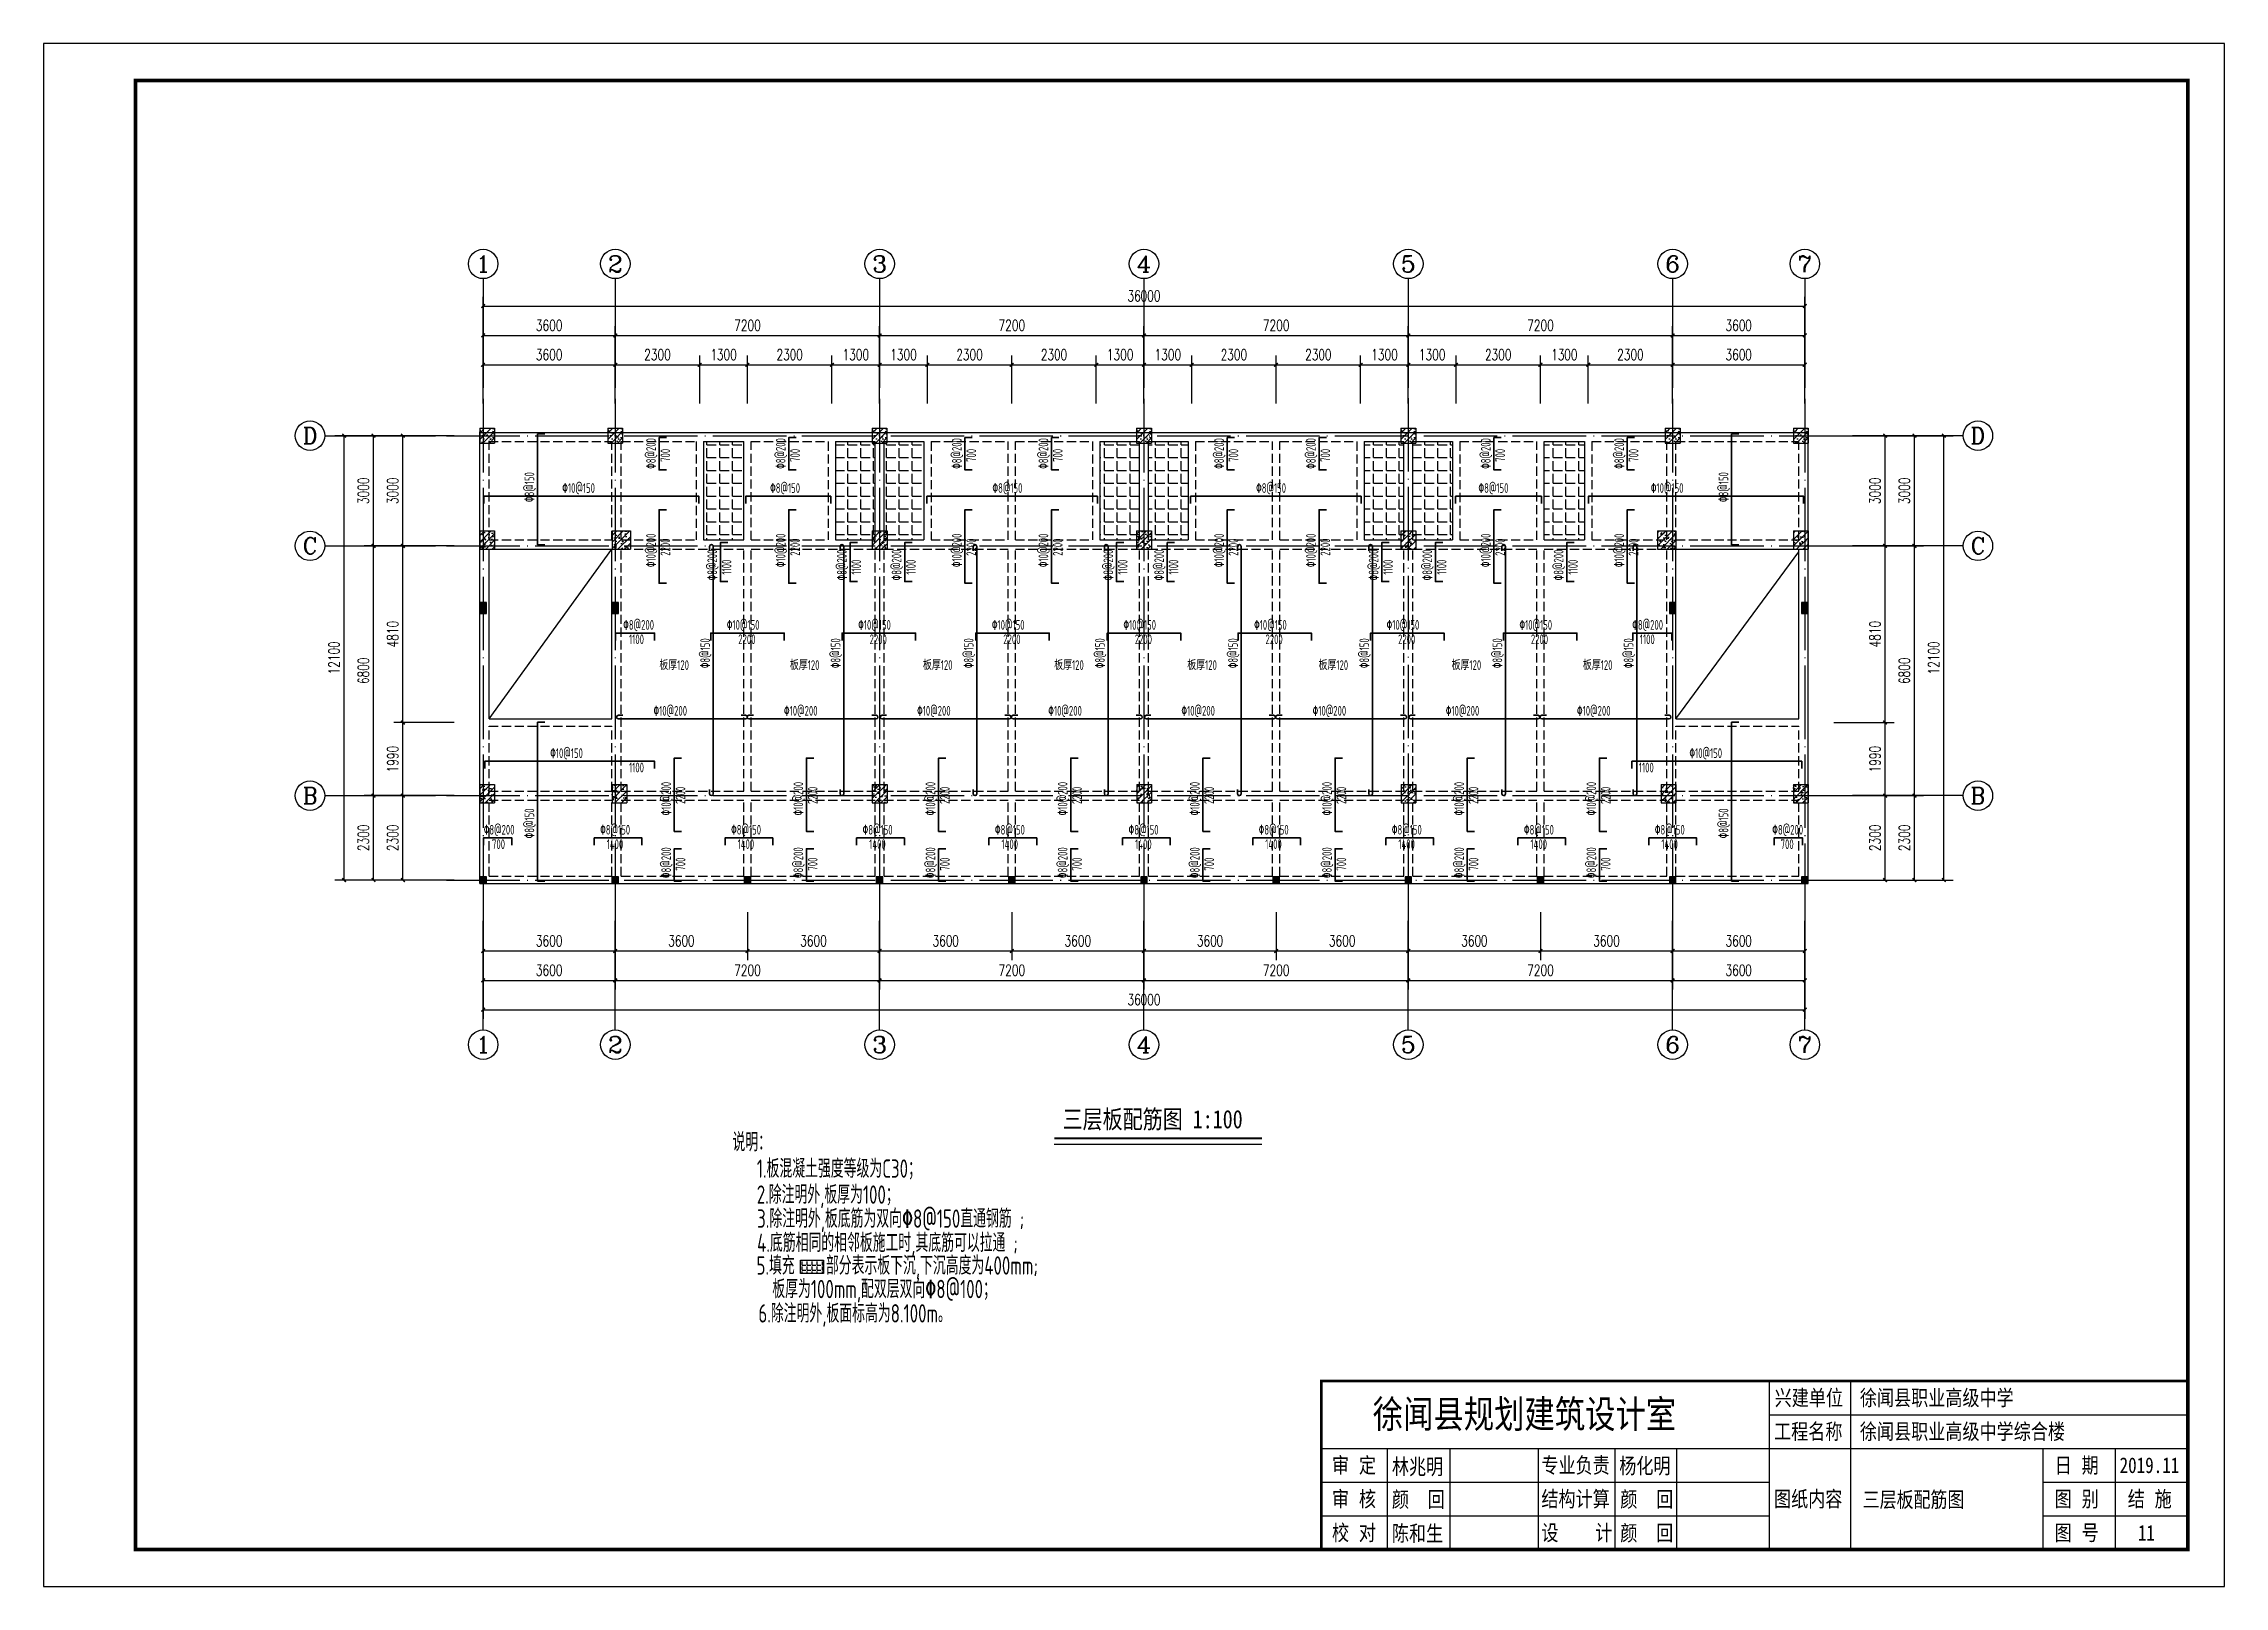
# Model space of a CAD drawing. Extents: x 4215193 to 4274593, y -515140 to -473140.
import ezdxf
from ezdxf.enums import TextEntityAlignment as Align

# ---------------------------------------------------------------- set-up
doc = ezdxf.new("R2010")
doc.units = 0
doc.header["$LTSCALE"] = 1000
doc.linetypes.add('DASH', pattern=[0.35, 0.25, -0.1])
doc.linetypes.add('DOTE', pattern=[2.42, 2, -0.2, 0.02, -0.2])
doc.layers.get('0').update_dxf_attribs({"linetype": 'CONTINUOUS'})
doc.layers.get('DEFPOINTS').update_dxf_attribs({"linetype": 'CONTINUOUS'})
for name, color, linetype in [('AXIS', 3, 'CONTINUOUS'), ('AXIS_TEXT', 7, 'CONTINUOUS'), ('COLUMN', 7, 'CONTINUOUS'), ('DOTE', 8, 'DOTE'), ('PUB_TEXT', 7, 'CONTINUOUS'), ('PUB_TITLE', 4, 'CONTINUOUS'), ('TEXT', 3, 'CONTINUOUS'), ('填充', 9, 'CONTINUOUS'), ('实梁', 4, 'CONTINUOUS'), ('屋顶', 4, 'CONTINUOUS'), ('砼柱', 3, 'CONTINUOUS'), ('虚梁', 4, 'DASH')]:
    doc.layers.add(name, color=color, linetype=linetype)
for name, color, linetype, lineweight in [('Pkpm_S_SlabDownBarText', 7, 'CONTINUOUS', 25), ('Pkpm_S_SlabUpBar', 1, 'CONTINUOUS', 35), ('Pkpm_S_SlabUpBarText', 7, 'CONTINUOUS', 25)]:
    doc.layers.add(name, color=color, linetype=linetype, lineweight=lineweight)
doc.styles.add('-黑体', font='simhei.ttf', dxfattribs={"width": 0.8})
doc.styles.add('_TCH_DIM_T3', font='SIMPLEX', dxfattribs={"width": 0.705882, "bigfont": 'GBCBIG'})
doc.styles.add('COMPLEX', font='COMPLEX')
doc.styles.add('PkpmHz', font='Pkpmeng', dxfattribs={"width": 0.7, "bigfont": 'hztxt'})
doc.styles.add('TSSD_Label', font='Tssdeng.shx', dxfattribs={"width": 0.7, "bigfont": 'hztxt.shx'})
doc.styles.add('宋体', font='', dxfattribs={"width": 0.8})
doc.styles.get('宋体').set_extended_font_data('SimSun')
doc.dimstyles.new('_TCH_ARCH_MM_M&&100', dxfattribs={"dimtxt": 297.5, "dimasz": 100, "dimexe": 250, "dimexo": 300, "dimgap": 126.25, "dimtad": 1, "dimdec": 0, "dimtxsty": '_TCH_DIM_T3', "dimblk": 'ARCHTICK', "dimcen": 2.5, "dimclrt": 7, "dimazin": 2, "dimtfac": 1, "dimtdec": 0, "dimtix": 1, "dimtmove": 2, "dimatfit": 3, "dimfxl": 100})

msp = doc.modelspace()

# ---------------------------------------------------------------- texts
at = {"layer": 'Pkpm_S_SlabDownBarText', "style": 'PkpmHz', "width": 0.681818}
for p in [(4233343.4, -490145.7), (4236897.7, -490145.7), (4240522.7, -490145.7), (4244097.7, -490145.7), (4247722.7, -490145.7), (4251297.7, -490145.7), (4254922.7, -490145.7), (4258497.7, -490145.7)]:
    msp.add_text('%%1308@150', height=264, rotation=89.999991, dxfattribs=at).set_placement(p)
for s, p in [('板厚120', (4231965, -490189.9)), ('板厚120', (4235519.3, -490189.9)), ('板厚120', (4239144.3, -490189.9)), ('板厚120', (4242719.3, -490189.9)), ('板厚120', (4246344.3, -490189.9)), ('板厚120', (4249919.3, -490189.9)), ('板厚120', (4253544.3, -490189.9)), ('板厚120', (4257119.3, -490189.9)), ('%%13010@200', (4231805.1, -491436)), ('%%13010@200', (4235359.4, -491436)), ('%%13010@200', (4238984.4, -491436)), ('%%13010@200', (4242559.4, -491436)), ('%%13010@200', (4246184.4, -491436)), ('%%13010@200', (4249759.4, -491436)), ('%%13010@200', (4253384.4, -491436)), ('%%13010@200', (4256959.4, -491436))]:
    msp.add_text(s, height=264, dxfattribs=at).set_placement(p)
at = {"layer": 'Pkpm_S_SlabUpBarText', "style": 'PkpmHz', "width": 0.681818}
for s, rotation, p in [('%%1308@200', 89.999994, (4231869.1, -484718.5)), ('%%1308@200', 89.999994, (4235401.6, -484718.5)), ('%%1308@200', 89.999994, (4240199.8, -484718.5)), ('%%1308@200', 89.999994, (4242558.1, -484718.5)), ('%%1308@200', 89.999994, (4247343.2, -484718.5)), ('%%1308@200', 89.999994, (4249845.4, -484718.5)), ('%%1308@200', 89.999994, (4254607, -484718.5)), ('%%1308@200', 89.999994, (4258240.3, -484718.5)), ('700', 89.999994, (4232260.5, -484526.6)), ('700', 89.999994, (4235793, -484526.6)), ('700', 89.999994, (4240591.2, -484526.6)), ('700', 89.999994, (4242949.5, -484526.6)), ('700', 89.999994, (4247734.7, -484526.6)), ('700', 89.999994, (4250236.8, -484526.6)), ('700', 89.999994, (4254998.5, -484526.6)), ('700', 89.999994, (4258631.7, -484526.6)), ('%%1308@150', 89.999994, (4228557.5, -485622.2)), ('%%13010@150', 359.999994, (4229320.7, -485370.6)), ('%%1308@150', 359.999994, (4234981.2, -485370.6)), ('%%1308@150', 359.999994, (4241037.4, -485370.6)), ('%%1308@150', 359.999994, (4248218.5, -485370.6)), ('%%1308@150', 359.999994, (4254275.9, -485370.6)), ('%%13010@150', 359.999994, (4258970.6, -485370.6)), ('%%1308@150', 89.999994, (4261082.2, -485622.2)), ('%%13010@200', 89.999994, (4231869.1, -487393.9)), ('2200', 89.999994, (4232260.5, -487082.2)), ('%%1308@200', 89.999994, (4233536.9, -487755)), ('%%13010@200', 89.999994, (4235401.6, -487393.9)), ('2200', 89.999994, (4235793, -487082.2)), ('%%1308@200', 89.999994, (4237068.3, -487755)), ('%%1308@200', 89.999994, (4238558.8, -487755)), ('%%13010@200', 89.999994, (4240199.8, -487393.9)), ('2200', 89.999994, (4240591.2, -487082.2)), ('%%13010@200', 89.999994, (4242558.1, -487393.9)), ('2200', 89.999994, (4242949.5, -487082.2)), ('%%1308@200', 89.999994, (4244325.5, -487755)), ('%%1308@200', 89.999994, (4245709, -487755)), ('%%13010@200', 89.999994, (4247343.2, -487393.9)), ('2200', 89.999994, (4247734.7, -487082.2)), ('%%13010@200', 89.999994, (4249845.4, -487393.9)), ('2200', 89.999994, (4250236.8, -487082.2)), ('%%1308@200', 89.999994, (4251552.6, -487755)), ('%%1308@200', 89.999994, (4253013.5, -487755)), ('%%13010@200', 89.999994, (4254607, -487393.9)), ('2200', 89.999994, (4254998.5, -487082.2)), ('%%1308@200', 89.999994, (4256591.4, -487755)), ('%%13010@200', 89.999994, (4258240.3, -487393.9)), ('2200', 89.999994, (4258631.7, -487082.2)), ('1100', 89.999994, (4233928.3, -487595.3)), ('1100', 89.999994, (4237459.7, -487595.3)), ('1100', 89.999994, (4238950.2, -487595.3)), ('1100', 89.999994, (4244716.9, -487595.3)), ('1100', 89.999994, (4246100.4, -487595.3)), ('1100', 89.999994, (4251944, -487595.3)), ('1100', 89.999994, (4253405, -487595.3)), ('1100', 89.999994, (4256982.9, -487595.3)), ('%%1308@200', 359.999994, (4230979.6, -489097)), ('%%13010@150', 359.999994, (4233802.2, -489097)), ('%%13010@150', 359.999994, (4237380.5, -489097)), ('%%13010@150', 359.999994, (4241021.7, -489097)), ('%%13010@150', 359.999994, (4244603.4, -489097)), ('%%13010@150', 359.999994, (4248162.9, -489097)), ('%%13010@150', 359.999994, (4251774.5, -489097)), ('%%13010@150', 359.999994, (4255392, -489097)), ('%%1308@200', 359.999994, (4258464.1, -489097)), ('1100', 359.999994, (4231139.2, -489488.4)), ('2200', 359.999994, (4234113.9, -489488.4)), ('2200', 359.999994, (4237692.2, -489488.4)), ('2200', 359.999994, (4241333.4, -489488.4)), ('2200', 359.999994, (4244915.1, -489488.4)), ('2200', 359.999994, (4248474.6, -489488.4)), ('2200', 359.999994, (4252086.2, -489488.4)), ('2200', 359.999994, (4255703.7, -489488.4)), ('1100', 359.999994, (4258670.7, -489488.4)), ('%%13010@150', 359.999994, (4228991.4, -492588.4)), ('%%13010@150', 359.999994, (4260022.1, -492588.4)), ('1100', 359.999994, (4231139.2, -492979.8)), ('1100', 359.999994, (4258644, -492979.8)), ('%%13010@200', 89.999994, (4232282.2, -494152.2)), ('2200', 89.999994, (4232673.6, -493840.5)), ('%%13010@200', 89.999994, (4235882.2, -494152.2)), ('2200', 89.999994, (4236273.6, -493840.5)), ('%%13010@200', 89.999994, (4239482.2, -494152.2)), ('2200', 89.999994, (4239873.6, -493840.5)), ('%%13010@200', 89.999994, (4243082.2, -494152.2)), ('2200', 89.999994, (4243473.6, -493840.5)), ('%%13010@200', 89.999994, (4246682.2, -494152.2)), ('2200', 89.999994, (4247073.6, -493840.5)), ('%%13010@200', 89.999994, (4250282.2, -494152.2)), ('2200', 89.999994, (4250673.6, -493840.5)), ('%%13010@200', 89.999994, (4253882.2, -494152.2)), ('2200', 89.999994, (4254273.6, -493840.5)), ('%%13010@200', 89.999994, (4257482.2, -494152.2)), ('2200', 89.999994, (4257873.6, -493840.5)), ('%%1308@150', 89.999994, (4228557.5, -494776.7)), ('%%1308@150', 89.999994, (4261082.2, -494776.7)), ('%%1308@200', 359.999994, (4227179.6, -494673.5)), ('700', 359.999994, (4227406.1, -495064.9)), ('%%1308@150', 359.999994, (4230352.4, -494673.5)), ('1400', 359.999994, (4230531.4, -495064.9)), ('%%1308@150', 359.999994, (4233918.9, -494673.5)), ('1400', 359.999994, (4234097.9, -495064.9)), ('%%1308@150', 359.999994, (4237501.5, -494673.5)), ('1400', 359.999994, (4237680.5, -495064.9)), ('%%1308@150', 359.999994, (4241105.6, -494673.5)), ('1400', 359.999994, (4241284.6, -495064.9)), ('%%1308@150', 359.999994, (4244746, -494673.5)), ('1400', 359.999994, (4244925, -495064.9)), ('%%1308@150', 359.999994, (4248289.1, -494673.5)), ('1400', 359.999994, (4248468.1, -495064.9)), ('%%1308@150', 359.999994, (4251915.5, -494673.5)), ('1400', 359.999994, (4252094.5, -495064.9)), ('%%1308@150', 359.999994, (4255514.3, -494673.5)), ('1400', 359.999994, (4255693.3, -495064.9)), ('%%1308@150', 359.999994, (4259078.8, -494673.5)), ('1400', 359.999994, (4259257.8, -495064.9)), ('%%1308@200', 359.999994, (4262279.6, -494673.5)), ('700', 359.999994, (4262506, -495064.9)), ('%%1308@200', 89.999994, (4232282.2, -495859.5)), ('700', 89.999994, (4232673.6, -495654.7)), ('%%1308@200', 89.999994, (4235882.2, -495859.5)), ('700', 89.999994, (4236273.6, -495654.7)), ('%%1308@200', 89.999994, (4239482.2, -495859.5)), ('700', 89.999994, (4239873.6, -495654.7)), ('%%1308@200', 89.999994, (4243082.2, -495859.5)), ('700', 89.999994, (4243473.6, -495654.7)), ('%%1308@200', 89.999994, (4246682.2, -495859.5)), ('700', 89.999994, (4247073.6, -495654.7)), ('%%1308@200', 89.999994, (4250282.2, -495859.5)), ('700', 89.999994, (4250673.6, -495654.7)), ('%%1308@200', 89.999994, (4253882.2, -495859.5)), ('700', 89.999994, (4254273.6, -495654.7)), ('%%1308@200', 89.999994, (4257482.2, -495859.5)), ('700', 89.999994, (4257873.6, -495654.7))]:
    msp.add_text(s, height=264, rotation=rotation, dxfattribs=at).set_placement(p)
at = {"layer": 'PUB_TEXT', "width": 0.8}
for s, height, style, p in [('三层板配筋图 1:100', 500, '-黑体', (4242947.7, -502670.9)), ('三层板配筋图', 422.95, '宋体', (4264741.5, -512988.1)), ('11', 422.95, '宋体', (4272238.1, -513893.9))]:
    msp.add_text(s, height=height, dxfattribs=dict(at, style=style)).set_placement(p)
at = {"layer": 'TEXT', "color": 0, "style": 'TSSD_Label', "width": 0.7}
for s, p in [('说明：', (4233955.4, -503295.4)), ('1.板混凝土强度等级为C30；', (4234619.5, -504016.3)), ('2.除注明外,板厚为100；', (4234619.2, -504724.1)), ('3.除注明外,板底筋为双向%%1308@150直通钢筋 ;', (4234627.7, -505377.8)), ('4.底筋相同的相邻板施工时,其底筋可以拉通 ;', (4234627.6, -506035.6, -102688.7)), ('5.填充    部分表示板下沉,下沉高度为400mm;', (4234610.4, -506654.8, -102688.7)), ('板厚为100mm,配双层双向%%1308@100；', (4235041.5, -507294.9)), ('6.除注明外,板面标高为8.100m。', (4234662.3, -507957.8))]:
    msp.add_text(s, height=500, dxfattribs=at).set_placement(p)

# ---------------------------------------------------------------- blocks, each defined once
blk = doc.blocks.new('_AXISO')
blk.add_circle((0, 0), 0.5)
at = {"layer": 'AXIS_TEXT', "style": 'COMPLEX', "width": 1.041667}
blk.add_attdef('A', text='', height=0.56, dxfattribs=at).set_placement((-0.25, -0.28), (0.25, -0.28), align=Align.FIT)
blk = doc.blocks.new('gsdfgsdffdfdfd')
at = {"layer": '填充'}
h = blk.add_hatch(dxfattribs=at)
h.set_pattern_fill('ANGLE', color=8, scale=100)
h.set_pattern_definition([(0, (0, 0), (0, 349.25), [254, -95.25]), (90, (0, 0), (-349.25, 2e-14), [254, -95.25])])
h.paths.add_polyline_path([(4292565, -444653), (4293665, -444653), (4293665, -441973), (4292565, -441973)])
h.paths.add_polyline_path([(4297240, -441973), (4296165, -441973), (4296165, -444653), (4297240, -444653)])
h.paths.add_polyline_path([(4297490, -444653), (4298565, -444653), (4298565, -441973), (4297490, -441973)])
h.paths.add_polyline_path([(4304440, -441973), (4303365, -441973), (4303365, -444653), (4304440, -444653)])
h.paths.add_polyline_path([(4304690, -444653), (4305765, -444653), (4305765, -441973), (4304690, -441973)])
h.paths.add_polyline_path([(4311640, -441973), (4310565, -441973), (4310565, -444653), (4311640, -444653)])
h.paths.add_polyline_path([(4312965, -441973), (4311890, -441973), (4311890, -444653), (4312965, -444653)])
h.paths.add_polyline_path([(4316565, -441973), (4315465, -441973), (4315465, -444653), (4316565, -444653)])
at = {"layer": '实梁'}
for p, q in [((4286475, -441723), (4322655, -441723)), ((4286475, -454003), (4286475, -441723)), ((4322655, -454003), (4322655, -441723)), ((4292565, -441973), (4293665, -441973)), ((4292565, -441973), (4292565, -444653)), ((4293665, -444653), (4293665, -441973)), ((4296165, -441973), (4297240, -441973)), ((4296165, -441973), (4296165, -444653)), ((4297240, -444653), (4297240, -441973)), ((4297490, -441973), (4298565, -441973)), ((4297490, -444653), (4297490, -441973)), ((4298565, -441973), (4298565, -444653)), ((4303365, -441973), (4304440, -441973)), ((4303365, -441973), (4303365, -444653)), ((4304440, -444653), (4304440, -441973)), ((4304690, -441973), (4305765, -441973)), ((4304690, -444653), (4304690, -441973)), ((4305765, -441973), (4305765, -444653)), ((4310565, -441973), (4311640, -441973)), ((4310565, -441973), (4310565, -444653)), ((4311640, -444653), (4311640, -441973)), ((4311890, -441973), (4312965, -441973)), ((4311890, -444653), (4311890, -441973)), ((4312965, -441973), (4312965, -444653)), ((4315465, -441973), (4316565, -441973)), ((4315465, -444653), (4315465, -441973)), ((4316565, -441973), (4316565, -444653)), ((4286725, -444903), (4290075, -444903)), ((4286725, -449523), (4286725, -444903)), ((4286725, -449523), (4290075, -444903)), ((4290075, -449523), (4290075, -444903)), ((4292565, -444653), (4293665, -444653)), ((4296165, -444653), (4297240, -444653)), ((4297490, -444653), (4298565, -444653)), ((4303365, -444653), (4304440, -444653)), ((4304690, -444653), (4305765, -444653)), ((4310565, -444653), (4311640, -444653)), ((4311890, -444653), (4312965, -444653)), ((4315465, -444653), (4316565, -444653)), ((4319055, -444903), (4322405, -444903)), ((4319055, -449523), (4319055, -444903)), ((4322405, -449523), (4322405, -444903)), ((4319055, -449523), (4322405, -444971)), ((4286725, -449523), (4290075, -449523)), ((4319055, -449523), (4322405, -449523)), ((4286475, -454003), (4322655, -454003))]:
    blk.add_line(p, q, dxfattribs=at)
at = {"layer": '虚梁'}
for p, q in [((4286725, -441973), (4290075, -441973)), ((4286725, -444653), (4286725, -441973)), ((4290075, -444653), (4290075, -441973)), ((4290325, -441973), (4292365, -441973)), ((4290325, -444653), (4290325, -441973)), ((4292365, -441973), (4292365, -444653)), ((4293865, -441973), (4295965, -441973)), ((4293865, -444653), (4293865, -441973)), ((4295965, -441973), (4295965, -444653)), ((4298765, -441973), (4300865, -441973)), ((4298765, -441973), (4298765, -444653)), ((4300865, -444653), (4300865, -441973)), ((4301065, -441973), (4303165, -441973)), ((4301065, -444653), (4301065, -441973)), ((4303165, -441973), (4303165, -444653)), ((4305965, -441973), (4308065, -441973)), ((4305965, -441973), (4305965, -444653)), ((4308065, -444653), (4308065, -441973)), ((4308265, -441973), (4310365, -441973)), ((4308265, -444653), (4308265, -441973)), ((4310365, -441973), (4310365, -444653)), ((4313165, -441973), (4315265, -441973)), ((4313165, -441973), (4313165, -444653)), ((4315265, -444653), (4315265, -441973)), ((4316765, -441973), (4318805, -441973)), ((4316765, -441973), (4316765, -444653)), ((4318805, -444653), (4318805, -441973)), ((4319055, -441973), (4322405, -441973)), ((4319055, -444653), (4319055, -441973)), ((4322405, -444653), (4322405, -441973)), ((4286725, -444653), (4290075, -444653)), ((4290325, -444653), (4292365, -444653)), ((4290325, -444903), (4293665, -444903)), ((4290325, -451488), (4290325, -444903)), ((4293665, -451488), (4293665, -444903)), ((4293865, -444653), (4295965, -444653)), ((4293865, -444903), (4297240, -444903)), ((4293865, -451488), (4293865, -444903)), ((4297240, -451488), (4297240, -444903)), ((4297490, -444903), (4300865, -444903)), ((4297490, -451488), (4297490, -444903)), ((4298765, -444653), (4300865, -444653)), ((4300865, -451488), (4300865, -444903)), ((4301065, -444653), (4303165, -444653)), ((4301065, -444903), (4304440, -444903)), ((4301065, -451488), (4301065, -444903)), ((4304440, -451488), (4304440, -444903)), ((4304690, -444903), (4308065, -444903)), ((4304690, -451488), (4304690, -444903)), ((4305965, -444653), (4308065, -444653)), ((4308065, -451488), (4308065, -444903)), ((4308265, -444653), (4310365, -444653)), ((4308265, -444903), (4311640, -444903)), ((4308265, -451488), (4308265, -444903)), ((4311640, -451488), (4311640, -444903)), ((4311890, -444903), (4315265, -444903)), ((4311890, -451488), (4311890, -444903)), ((4313165, -444653), (4315265, -444653)), ((4315265, -451488), (4315265, -444903)), ((4315465, -444903), (4318805, -444903)), ((4315465, -451488), (4315465, -444903)), ((4316765, -444653), (4318805, -444653)), ((4318805, -451488), (4318805, -444903)), ((4319055, -444653), (4322405, -444653)), ((4286725, -451488), (4286725, -449723)), ((4286725, -449723), (4290075, -449723)), ((4290075, -451488), (4290075, -449723)), ((4319055, -451488), (4319055, -449723)), ((4319055, -449723), (4322405, -449723)), ((4322405, -451488), (4322405, -449723)), ((4286725, -451488), (4290075, -451488)), ((4286725, -451738), (4290075, -451738)), ((4286725, -453803), (4286725, -451738)), ((4290075, -453803), (4290075, -451738)), ((4290325, -451488), (4293665, -451488)), ((4290325, -451738), (4293665, -451738)), ((4290325, -453803), (4290325, -451738)), ((4293665, -453803), (4293665, -451738)), ((4293865, -451488), (4297240, -451488)), ((4293865, -451738), (4297240, -451738)), ((4293865, -453803), (4293865, -451738)), ((4297240, -453803), (4297240, -451738)), ((4297490, -451488), (4300865, -451488)), ((4297490, -451738), (4300865, -451738)), ((4297490, -453803), (4297490, -451738)), ((4300865, -453803), (4300865, -451738)), ((4301065, -451488), (4304440, -451488)), ((4301065, -451738), (4304440, -451738)), ((4301065, -453803), (4301065, -451738)), ((4304440, -453803), (4304440, -451738)), ((4304690, -451488), (4308065, -451488)), ((4304690, -451738), (4308065, -451738)), ((4304690, -453803), (4304690, -451738)), ((4308065, -453803), (4308065, -451738)), ((4308265, -451488), (4311640, -451488)), ((4308265, -451738), (4311640, -451738)), ((4308265, -453803), (4308265, -451738)), ((4311640, -453803), (4311640, -451738)), ((4311890, -451488), (4315265, -451488)), ((4311890, -451738), (4315265, -451738)), ((4311890, -453803), (4311890, -451738)), ((4315265, -453803), (4315265, -451738)), ((4315465, -451488), (4318805, -451488)), ((4315465, -451738), (4318805, -451738)), ((4315465, -453803), (4315465, -451738)), ((4318805, -453803), (4318805, -451738)), ((4319055, -451488), (4322405, -451488)), ((4319055, -451738), (4322405, -451738)), ((4319055, -453803), (4319055, -451738)), ((4322405, -453803), (4322405, -451738)), ((4286725, -453803), (4290075, -453803)), ((4290325, -453803), (4293665, -453803)), ((4293865, -453803), (4297240, -453803)), ((4297490, -453803), (4300865, -453803)), ((4301065, -453803), (4304440, -453803)), ((4304690, -453803), (4308065, -453803)), ((4308265, -453803), (4311640, -453803)), ((4311890, -453803), (4315265, -453803)), ((4315465, -453803), (4318805, -453803)), ((4319055, -453803), (4322405, -453803))]:
    blk.add_line(p, q, dxfattribs=at)
blk = doc.blocks.new('mhgjfghjfgh')
at = {"layer": 'COLUMN'}
for points in [[(4286475, -446653), (4286655, -446653), (4286655, -446353), (4286475, -446353)], [(4286655, -446353), (4286475, -446353), (4286515, -446393), (4286615, -446393)], [(4286475, -446353), (4286475, -446653), (4286515, -446613), (4286515, -446393)], [(4286475, -446653), (4286655, -446653), (4286615, -446613), (4286515, -446613)], [(4286655, -446653), (4286655, -446353), (4286615, -446393), (4286615, -446613)], [(4290075, -446653), (4290255, -446653), (4290255, -446353), (4290075, -446353)], [(4290255, -446353), (4290075, -446353), (4290115, -446393), (4290215, -446393)], [(4290075, -446353), (4290075, -446653), (4290115, -446613), (4290115, -446393)], [(4290075, -446653), (4290255, -446653), (4290215, -446613), (4290115, -446613)], [(4290255, -446653), (4290255, -446353), (4290215, -446393), (4290215, -446613)], [(4318875, -446653), (4319055, -446653), (4319055, -446353), (4318875, -446353)], [(4319055, -446353), (4318875, -446353), (4318915, -446393), (4319015, -446393)], [(4318875, -446353), (4318875, -446653), (4318915, -446613), (4318915, -446393)], [(4318875, -446653), (4319055, -446653), (4319015, -446613), (4318915, -446613)], [(4319055, -446653), (4319055, -446353), (4319015, -446393), (4319015, -446613)], [(4322475, -446653), (4322655, -446653), (4322655, -446353), (4322475, -446353)], [(4322655, -446353), (4322475, -446353), (4322515, -446393), (4322615, -446393)], [(4322475, -446353), (4322475, -446653), (4322515, -446613), (4322515, -446393)], [(4322475, -446653), (4322655, -446653), (4322615, -446613), (4322515, -446613)], [(4322655, -446653), (4322655, -446353), (4322615, -446393), (4322615, -446613)], [(4286475, -454003), (4286655, -454003), (4286655, -453823), (4286475, -453823)], [(4286655, -453823), (4286475, -453823), (4286515, -453863), (4286615, -453863)], [(4286475, -453823), (4286475, -454003), (4286515, -453963), (4286515, -453863)], [(4286475, -454003), (4286655, -454003), (4286615, -453963), (4286515, -453963)], [(4286655, -454003), (4286655, -453823), (4286615, -453863), (4286615, -453963)], [(4290075, -454003), (4290255, -454003), (4290255, -453823), (4290075, -453823)], [(4290255, -453823), (4290075, -453823), (4290115, -453863), (4290215, -453863)], [(4290075, -453823), (4290075, -454003), (4290115, -453963), (4290115, -453863)], [(4290075, -454003), (4290255, -454003), (4290215, -453963), (4290115, -453963)], [(4290255, -454003), (4290255, -453823), (4290215, -453863), (4290215, -453963)], [(4293675, -454003), (4293855, -454003), (4293855, -453823), (4293675, -453823)], [(4293855, -453823), (4293675, -453823), (4293715, -453863), (4293815, -453863)], [(4293675, -453823), (4293675, -454003), (4293715, -453963), (4293715, -453863)], [(4293675, -454003), (4293855, -454003), (4293815, -453963), (4293715, -453963)], [(4293855, -454003), (4293855, -453823), (4293815, -453863), (4293815, -453963)], [(4297275, -454003), (4297455, -454003), (4297455, -453823), (4297275, -453823)], [(4297455, -453823), (4297275, -453823), (4297315, -453863), (4297415, -453863)], [(4297275, -453823), (4297275, -454003), (4297315, -453963), (4297315, -453863)], [(4297275, -454003), (4297455, -454003), (4297415, -453963), (4297315, -453963)], [(4297455, -454003), (4297455, -453823), (4297415, -453863), (4297415, -453963)], [(4300875, -454003), (4301055, -454003), (4301055, -453823), (4300875, -453823)], [(4301055, -453823), (4300875, -453823), (4300915, -453863), (4301015, -453863)], [(4300875, -453823), (4300875, -454003), (4300915, -453963), (4300915, -453863)], [(4300875, -454003), (4301055, -454003), (4301015, -453963), (4300915, -453963)], [(4301055, -454003), (4301055, -453823), (4301015, -453863), (4301015, -453963)], [(4304475, -454003), (4304655, -454003), (4304655, -453823), (4304475, -453823)], [(4304655, -453823), (4304475, -453823), (4304515, -453863), (4304615, -453863)], [(4304475, -453823), (4304475, -454003), (4304515, -453963), (4304515, -453863)], [(4304475, -454003), (4304655, -454003), (4304615, -453963), (4304515, -453963)], [(4304655, -454003), (4304655, -453823), (4304615, -453863), (4304615, -453963)], [(4308075, -454003), (4308255, -454003), (4308255, -453823), (4308075, -453823)], [(4308255, -453823), (4308075, -453823), (4308115, -453863), (4308215, -453863)], [(4308075, -453823), (4308075, -454003), (4308115, -453963), (4308115, -453863)], [(4308075, -454003), (4308255, -454003), (4308215, -453963), (4308115, -453963)], [(4308255, -454003), (4308255, -453823), (4308215, -453863), (4308215, -453963)], [(4311675, -454003), (4311855, -454003), (4311855, -453823), (4311675, -453823)], [(4311855, -453823), (4311675, -453823), (4311715, -453863), (4311815, -453863)], [(4311675, -453823), (4311675, -454003), (4311715, -453963), (4311715, -453863)], [(4311675, -454003), (4311855, -454003), (4311815, -453963), (4311715, -453963)], [(4311855, -454003), (4311855, -453823), (4311815, -453863), (4311815, -453963)], [(4315275, -454003), (4315455, -454003), (4315455, -453823), (4315275, -453823)], [(4315455, -453823), (4315275, -453823), (4315315, -453863), (4315415, -453863)], [(4315275, -453823), (4315275, -454003), (4315315, -453963), (4315315, -453863)], [(4315275, -454003), (4315455, -454003), (4315415, -453963), (4315315, -453963)], [(4315455, -454003), (4315455, -453823), (4315415, -453863), (4315415, -453963)], [(4318875, -454003), (4319055, -454003), (4319055, -453823), (4318875, -453823)], [(4319055, -453823), (4318875, -453823), (4318915, -453863), (4319015, -453863)], [(4318875, -453823), (4318875, -454003), (4318915, -453963), (4318915, -453863)], [(4318875, -454003), (4319055, -454003), (4319015, -453963), (4318915, -453963)], [(4319055, -454003), (4319055, -453823), (4319015, -453863), (4319015, -453963)], [(4322475, -454003), (4322655, -454003), (4322655, -453823), (4322475, -453823)], [(4322655, -453823), (4322475, -453823), (4322515, -453863), (4322615, -453863)], [(4322475, -453823), (4322475, -454003), (4322515, -453963), (4322515, -453863)], [(4322475, -454003), (4322655, -454003), (4322615, -453963), (4322515, -453963)], [(4322655, -454003), (4322655, -453823), (4322615, -453863), (4322615, -453963)]]:
    blk.add_hatch(color=8, dxfattribs=at).paths.add_polyline_path(points)
at = {"layer": 'COLUMN', "color": 8}
for p, q in [((4286655, -446353), (4286475, -446353)), ((4286475, -446353), (4286475, -446653)), ((4286475, -446653), (4286655, -446653)), ((4286655, -446653), (4286655, -446353)), ((4290255, -446353), (4290075, -446353)), ((4290075, -446353), (4290075, -446653)), ((4290075, -446653), (4290255, -446653)), ((4290255, -446653), (4290255, -446353)), ((4319055, -446353), (4318875, -446353)), ((4318875, -446353), (4318875, -446653)), ((4318875, -446653), (4319055, -446653)), ((4319055, -446653), (4319055, -446353)), ((4322655, -446353), (4322475, -446353)), ((4322475, -446353), (4322475, -446653)), ((4322475, -446653), (4322655, -446653)), ((4322655, -446653), (4322655, -446353)), ((4286655, -453823), (4286475, -453823)), ((4286475, -453823), (4286475, -454003)), ((4286475, -454003), (4286655, -454003)), ((4286655, -454003), (4286655, -453823)), ((4290255, -453823), (4290075, -453823)), ((4290075, -453823), (4290075, -454003)), ((4290075, -454003), (4290255, -454003)), ((4290255, -454003), (4290255, -453823)), ((4293855, -453823), (4293675, -453823)), ((4293675, -453823), (4293675, -454003)), ((4293675, -454003), (4293855, -454003)), ((4293855, -454003), (4293855, -453823)), ((4297455, -453823), (4297275, -453823)), ((4297275, -453823), (4297275, -454003)), ((4297275, -454003), (4297455, -454003)), ((4297455, -454003), (4297455, -453823)), ((4301055, -453823), (4300875, -453823)), ((4300875, -453823), (4300875, -454003)), ((4300875, -454003), (4301055, -454003)), ((4301055, -454003), (4301055, -453823)), ((4304655, -453823), (4304475, -453823)), ((4304475, -453823), (4304475, -454003)), ((4304475, -454003), (4304655, -454003)), ((4304655, -454003), (4304655, -453823)), ((4308255, -453823), (4308075, -453823)), ((4308075, -453823), (4308075, -454003)), ((4308075, -454003), (4308255, -454003)), ((4308255, -454003), (4308255, -453823)), ((4311855, -453823), (4311675, -453823)), ((4311675, -453823), (4311675, -454003)), ((4311675, -454003), (4311855, -454003)), ((4311855, -454003), (4311855, -453823)), ((4315455, -453823), (4315275, -453823)), ((4315275, -453823), (4315275, -454003)), ((4315275, -454003), (4315455, -454003)), ((4315455, -454003), (4315455, -453823)), ((4319055, -453823), (4318875, -453823)), ((4318875, -453823), (4318875, -454003)), ((4318875, -454003), (4319055, -454003)), ((4319055, -454003), (4319055, -453823)), ((4322655, -453823), (4322475, -453823)), ((4322475, -453823), (4322475, -454003)), ((4322475, -454003), (4322655, -454003)), ((4322655, -454003), (4322655, -453823))]:
    blk.add_line(p, q, dxfattribs=at)
blk = doc.blocks.new('RTT6CX6')
for p, q in [((9050205, -1064927), (9068582, -1064927)), ((9061435, -1068502), (9061435, -1064927)), ((9059710, -1065642), (9068582, -1065642)), ((9068582, -1068502), (9068582, -1065370)), ((9050205, -1066357), (9068582, -1066357)), ((9065519, -1068502), (9065519, -1066357)), ((9067051, -1068502), (9067051, -1066357)), ((9050205, -1067072), (9059710, -1067072)), ((9065519, -1067072), (9068582, -1067072)), ((9050205, -1067787), (9059710, -1067787)), ((9065519, -1067787), (9068582, -1067787))]:
    blk.add_line(p, q)
at = {"const_width": 55}
blk.add_lwpolyline([(9068582, -1064927), (9050205, -1064927), (9050205, -1068502)], dxfattribs=at)
at = {"layer": 'PUB_TEXT'}
for p, q in [((9059710, -1068502), (9059710, -1064927)), ((9068582, -1068502), (9068582, -1064927)), ((9051613, -1068502), (9051613, -1066357)), ((9052936, -1068502), (9052936, -1066357)), ((9054812, -1068502), (9054812, -1066357)), ((9056436, -1068502), (9056436, -1066357)), ((9057749, -1068502), (9057749, -1066357))]:
    blk.add_line(p, q, dxfattribs=at)
at = {"layer": '屋顶', "color": 0}
blk.add_line((9050205, -1068502), (9068582, -1068502), dxfattribs=at)
at = {"layer": 'PUB_TEXT', "style": '宋体', "width": 0.8}
for s, height, p in [('徐闻县规划建筑设计室', 589.6, (9051298, -1065923)), ('兴建单位', 332.3, (9059822, -1065449)), ('徐闻县职业高级中学', 332.3, (9061629, -1065449)), ('工程名称', 332.3, (9059809, -1066164)), ('徐闻县职业高级中学综合楼', 332.32, (9061629, -1066164)), ('审', 332, (9050433, -1066879)), ('定', 332, (9051003, -1066879)), ('林兆明', 332.3, (9051704, -1066909)), ('专业负责', 332.3, (9054874, -1066879)), ('杨化明', 332.3, (9056526, -1066892)), ('日', 332, (9065761, -1066879)), ('期', 332, (9066332, -1066879)), ('2019.11', 332.3, (9067138, -1066879)), ('审', 332, (9050433, -1067594)), ('核', 332, (9051003, -1067594)), ('颜', 332, (9051704, -1067603)), ('回', 332, (9052464, -1067603)), ('结构计算', 332.3, (9054874, -1067594)), ('颜', 332, (9056548, -1067600)), ('回', 332, (9057308, -1067600)), ('图纸内容', 332.3, (9059808, -1067594)), ('图', 332, (9065761, -1067594)), ('别', 332, (9066332, -1067594)), ('结', 332, (9067311, -1067594)), ('施', 332, (9067881, -1067594)), ('校', 332, (9050433, -1068309)), ('对', 332, (9051003, -1068309)), ('陈和生', 332.3, (9051704, -1068323)), ('设', 332, (9054874, -1068309)), ('计', 332, (9056015, -1068309)), ('颜', 332, (9056548, -1068315)), ('回', 332, (9057308, -1068315)), ('图', 332, (9065761, -1068309)), ('号', 332, (9066332, -1068309))]:
    blk.add_text(s, height=height, dxfattribs=at).set_placement(p)
blk = doc.blocks.new('fasdfasddsds')
at = {"layer": '砼柱'}
h = blk.add_hatch(dxfattribs=at)
h.set_pattern_fill('钢筋混凝土', color=3, scale=50)
h.set_pattern_definition([(45, (4334624.03, -239505.94), (-88.38835, 88.38835), []), (50, (4334624.03, -239505.94), (358.6301, -31.37607), [37.5, -412.5]), (355, (4334624.03, -239505.94), (-69.37567, 376.09607), [30, -330]), (100.4514, (4334653.9, -239508.56), (289.2547, 344.71977), [31.8701, -350.57106]), (46.1842, (4334624.03, -239405.94), (533.6205, -82.7595), [56.25, -618.75]), (96.6356, (4334668.5, -239412.84), (467.3314, 487.0589), [47.8051, -525.8565]), (351.1842, (4334624.03, -239405.94), (467.331, 487.0593), [45, -495]), (21, (4334674.03, -239430.94), (298.45353, -201.30945), [37.5, -412.5]), (326, (4334674.03, -239430.94), (121.65767, 362.575), [30, -330]), (71.4514, (4334698.9, -239447.72), (420.1113, 161.26525), [31.8701, -350.57106]), (37.5, (4334624.03, -239505.94), (6.07993, 166.44693), [0, -326, 0, -335, 0, -331.25]), (7.5, (4334624.03, -239505.94), (131.53477, 197.20586), [0, -191, 0, -318.5, 0, -126.25]), (327.5, (4334512.53, -239505.94), (266.91122, -11.277436), [0, -125, 0, -390, 0, -517.5]), (317.5, (4334462.53, -239505.94), (291.59308, 50.0525), [0, -162.5, 0, -259, 0, -367.5])])
h.paths.add_polyline_path([(4360637, -456654), (4360237, -456654), (4360237, -457154), (4360637, -457154)])
at = {"layer": '砼柱', "color": 3}
for p, q in [((4360237, -456654), (4360237, -457154)), ((4360237, -456654), (4360637, -456654)), ((4360637, -456654), (4360637, -457154)), ((4360237, -457154), (4360637, -457154))]:
    blk.add_line(p, q, dxfattribs=at)
blk = doc.blocks.new('gsdsdffdfddf')
at = {"layer": '砼柱'}
for p in [(-73761, 5341), (-70161, 5341), (-63071, 5341), (-55871, 5341), (-48671, 5341), (-41581, 5341), (-37981, 5341)]:
    blk.add_blockref('fasdfasddsds', p, dxfattribs=at)
blk = doc.blocks.new('_ArchTick')
at = {"color": 0, "linetype": 'ByBlock', "const_width": 0.4}
blk.add_lwpolyline([(-0.5, -0.5), (0.5, 0.5)], dxfattribs=at)
blk = doc.blocks.new('*D765')
at = {"color": 0, "lineweight": -2, "transparency": 16777216}
for p, q in [((4226373, -493613), (4224729, -493613)), ((4224979, -495913), (4224979, -493613)), ((4226373, -495913), (4224729, -495913))]:
    blk.add_line(p, q, dxfattribs=at)
at = {"layer": 'DEFPOINTS', "color": 0, "transparency": 16777216}
for p in [(4224979, -493613), (4226673, -493613), (4226673, -495913)]:
    blk.add_point(p, dxfattribs=at)
at = {"color": 0, "lineweight": -2, "transparency": 16777216, "xscale": 100, "yscale": 100, "zscale": 100}
for p, rotation in [((4224979, -493613), 90), ((4224979, -495913), 270)]:
    blk.add_blockref('_ArchTick', p, dxfattribs=dict(at, rotation=rotation))
at = {"color": 7, "transparency": 16777216, "insert": (4224704, -494763), "char_height": 297.5, "attachment_point": 5, "rotation": 90, "style": '_TCH_DIM_T3'}
blk.add_mtext('\\A1;2300', dxfattribs=at)
blk = doc.blocks.new('*D766')
at = {"color": 0, "lineweight": -2, "transparency": 16777216}
for p, q in [((4226373, -491623), (4224729, -491623)), ((4224979, -493613), (4224979, -491623)), ((4226373, -493613), (4224729, -493613))]:
    blk.add_line(p, q, dxfattribs=at)
at = {"layer": 'DEFPOINTS', "color": 0, "transparency": 16777216}
for p in [(4224979, -491623), (4226673, -491623), (4226673, -493613)]:
    blk.add_point(p, dxfattribs=at)
at = {"color": 0, "lineweight": -2, "transparency": 16777216, "xscale": 100, "yscale": 100, "zscale": 100}
for p, rotation in [((4224979, -491623), 90), ((4224979, -493613), 270)]:
    blk.add_blockref('_ArchTick', p, dxfattribs=dict(at, rotation=rotation))
at = {"color": 7, "transparency": 16777216, "insert": (4224704, -492618), "char_height": 297.5, "attachment_point": 5, "rotation": 90, "style": '_TCH_DIM_T3'}
blk.add_mtext('\\A1;1990', dxfattribs=at)
blk = doc.blocks.new('*D767')
at = {"color": 0, "lineweight": -2, "transparency": 16777216}
for p, q in [((4226373, -486813), (4224729, -486813)), ((4224979, -491623), (4224979, -486813)), ((4226373, -491623), (4224729, -491623))]:
    blk.add_line(p, q, dxfattribs=at)
at = {"layer": 'DEFPOINTS', "color": 0, "transparency": 16777216}
for p in [(4224979, -486813), (4226673, -486813), (4226673, -491623)]:
    blk.add_point(p, dxfattribs=at)
at = {"color": 0, "lineweight": -2, "transparency": 16777216, "xscale": 100, "yscale": 100, "zscale": 100}
for p, rotation in [((4224979, -486813), 90), ((4224979, -491623), 270)]:
    blk.add_blockref('_ArchTick', p, dxfattribs=dict(at, rotation=rotation))
at = {"color": 7, "transparency": 16777216, "insert": (4224704, -489218), "char_height": 297.5, "attachment_point": 5, "rotation": 90, "style": '_TCH_DIM_T3'}
blk.add_mtext('\\A1;4810', dxfattribs=at)
blk = doc.blocks.new('*D768')
at = {"color": 0, "lineweight": -2, "transparency": 16777216}
for p, q in [((4226373, -483813), (4224729, -483813)), ((4224979, -486813), (4224979, -483813)), ((4226373, -486813), (4224729, -486813))]:
    blk.add_line(p, q, dxfattribs=at)
at = {"layer": 'DEFPOINTS', "color": 0, "transparency": 16777216}
for p in [(4224979, -483813), (4226673, -483813), (4226673, -486813)]:
    blk.add_point(p, dxfattribs=at)
at = {"color": 0, "lineweight": -2, "transparency": 16777216, "xscale": 100, "yscale": 100, "zscale": 100}
for p, rotation in [((4224979, -483813), 90), ((4224979, -486813), 270)]:
    blk.add_blockref('_ArchTick', p, dxfattribs=dict(at, rotation=rotation))
at = {"color": 7, "transparency": 16777216, "insert": (4224704, -485313), "char_height": 297.5, "attachment_point": 5, "rotation": 90, "style": '_TCH_DIM_T3'}
blk.add_mtext('\\A1;3000', dxfattribs=at)
blk = doc.blocks.new('*D769')
at = {"color": 0, "lineweight": -2, "transparency": 16777216}
for p, q in [((4225573, -483813), (4223129, -483813)), ((4223379, -495913), (4223379, -483813)), ((4225573, -495913), (4223129, -495913))]:
    blk.add_line(p, q, dxfattribs=at)
at = {"layer": 'DEFPOINTS', "color": 0, "transparency": 16777216}
for p in [(4223379, -483813), (4225873, -483813), (4225873, -495913)]:
    blk.add_point(p, dxfattribs=at)
at = {"color": 0, "lineweight": -2, "transparency": 16777216, "xscale": 100, "yscale": 100, "zscale": 100}
for p, rotation in [((4223379, -483813), 90), ((4223379, -495913), 270)]:
    blk.add_blockref('_ArchTick', p, dxfattribs=dict(at, rotation=rotation))
at = {"color": 7, "transparency": 16777216, "insert": (4223104, -489863), "char_height": 297.5, "attachment_point": 5, "rotation": 90, "style": '_TCH_DIM_T3'}
blk.add_mtext('\\A1;12100', dxfattribs=at)
blk = doc.blocks.new('*D770')
at = {"color": 0, "lineweight": -2, "transparency": 16777216}
for p, q in [((4225573, -493613), (4223929, -493613)), ((4224179, -495913), (4224179, -493613)), ((4225573, -495913), (4223929, -495913))]:
    blk.add_line(p, q, dxfattribs=at)
at = {"layer": 'DEFPOINTS', "color": 0, "transparency": 16777216}
for p in [(4224179, -493613), (4225873, -493613), (4225873, -495913)]:
    blk.add_point(p, dxfattribs=at)
at = {"color": 0, "lineweight": -2, "transparency": 16777216, "xscale": 100, "yscale": 100, "zscale": 100}
for p, rotation in [((4224179, -493613), 90), ((4224179, -495913), 270)]:
    blk.add_blockref('_ArchTick', p, dxfattribs=dict(at, rotation=rotation))
at = {"color": 7, "transparency": 16777216, "insert": (4223904, -494763), "char_height": 297.5, "attachment_point": 5, "rotation": 90, "style": '_TCH_DIM_T3'}
blk.add_mtext('\\A1;2300', dxfattribs=at)
blk = doc.blocks.new('*D771')
at = {"color": 0, "lineweight": -2, "transparency": 16777216}
for p, q in [((4225573, -486813), (4223929, -486813)), ((4224179, -493613), (4224179, -486813)), ((4225573, -493613), (4223929, -493613))]:
    blk.add_line(p, q, dxfattribs=at)
at = {"layer": 'DEFPOINTS', "color": 0, "transparency": 16777216}
for p in [(4224179, -486813), (4225873, -486813), (4225873, -493613)]:
    blk.add_point(p, dxfattribs=at)
at = {"color": 0, "lineweight": -2, "transparency": 16777216, "xscale": 100, "yscale": 100, "zscale": 100}
for p, rotation in [((4224179, -486813), 90), ((4224179, -493613), 270)]:
    blk.add_blockref('_ArchTick', p, dxfattribs=dict(at, rotation=rotation))
at = {"color": 7, "transparency": 16777216, "insert": (4223904, -490213), "char_height": 297.5, "attachment_point": 5, "rotation": 90, "style": '_TCH_DIM_T3'}
blk.add_mtext('\\A1;6800', dxfattribs=at)
blk = doc.blocks.new('*D772')
at = {"color": 0, "lineweight": -2, "transparency": 16777216}
for p, q in [((4225573, -483813), (4223929, -483813)), ((4224179, -486813), (4224179, -483813)), ((4225573, -486813), (4223929, -486813))]:
    blk.add_line(p, q, dxfattribs=at)
at = {"layer": 'DEFPOINTS', "color": 0, "transparency": 16777216}
for p in [(4224179, -483813), (4225873, -483813), (4225873, -486813)]:
    blk.add_point(p, dxfattribs=at)
at = {"color": 0, "lineweight": -2, "transparency": 16777216, "xscale": 100, "yscale": 100, "zscale": 100}
for p, rotation in [((4224179, -483813), 90), ((4224179, -486813), 270)]:
    blk.add_blockref('_ArchTick', p, dxfattribs=dict(at, rotation=rotation))
at = {"color": 7, "transparency": 16777216, "insert": (4223904, -485313), "char_height": 297.5, "attachment_point": 5, "rotation": 90, "style": '_TCH_DIM_T3'}
blk.add_mtext('\\A1;3000', dxfattribs=at)
blk = doc.blocks.new('*D773')
at = {"color": 0, "lineweight": -2, "transparency": 16777216}
for p, q in [((4263958, -493613), (4265602, -493613)), ((4265352, -495913), (4265352, -493613)), ((4263958, -495913), (4265602, -495913))]:
    blk.add_line(p, q, dxfattribs=at)
at = {"layer": 'DEFPOINTS', "color": 0, "transparency": 16777216}
for p in [(4263658, -493613), (4265352, -493613), (4263658, -495913)]:
    blk.add_point(p, dxfattribs=at)
at = {"color": 0, "lineweight": -2, "transparency": 16777216, "xscale": 100, "yscale": 100, "zscale": 100}
for p, rotation in [((4265352, -493613), 90), ((4265352, -495913), 270)]:
    blk.add_blockref('_ArchTick', p, dxfattribs=dict(at, rotation=rotation))
at = {"color": 7, "transparency": 16777216, "insert": (4265077, -494763), "char_height": 297.5, "attachment_point": 5, "rotation": 90, "style": '_TCH_DIM_T3'}
blk.add_mtext('\\A1;2300', dxfattribs=at)
blk = doc.blocks.new('*D774')
at = {"color": 0, "lineweight": -2, "transparency": 16777216}
for p, q in [((4263958, -491623), (4265602, -491623)), ((4265352, -493613), (4265352, -491623)), ((4263958, -493613), (4265602, -493613))]:
    blk.add_line(p, q, dxfattribs=at)
at = {"layer": 'DEFPOINTS', "color": 0, "transparency": 16777216}
for p in [(4263658, -491623), (4265352, -491623), (4263658, -493613)]:
    blk.add_point(p, dxfattribs=at)
at = {"color": 0, "lineweight": -2, "transparency": 16777216, "xscale": 100, "yscale": 100, "zscale": 100}
for p, rotation in [((4265352, -491623), 90), ((4265352, -493613), 270)]:
    blk.add_blockref('_ArchTick', p, dxfattribs=dict(at, rotation=rotation))
at = {"color": 7, "transparency": 16777216, "insert": (4265077, -492618), "char_height": 297.5, "attachment_point": 5, "rotation": 90, "style": '_TCH_DIM_T3'}
blk.add_mtext('\\A1;1990', dxfattribs=at)
blk = doc.blocks.new('*D775')
at = {"color": 0, "lineweight": -2, "transparency": 16777216}
for p, q in [((4263958, -486813), (4265602, -486813)), ((4265352, -491623), (4265352, -486813)), ((4263958, -491623), (4265602, -491623))]:
    blk.add_line(p, q, dxfattribs=at)
at = {"layer": 'DEFPOINTS', "color": 0, "transparency": 16777216}
for p in [(4263658, -486813), (4265352, -486813), (4263658, -491623)]:
    blk.add_point(p, dxfattribs=at)
at = {"color": 0, "lineweight": -2, "transparency": 16777216, "xscale": 100, "yscale": 100, "zscale": 100}
for p, rotation in [((4265352, -486813), 90), ((4265352, -491623), 270)]:
    blk.add_blockref('_ArchTick', p, dxfattribs=dict(at, rotation=rotation))
at = {"color": 7, "transparency": 16777216, "insert": (4265077, -489218), "char_height": 297.5, "attachment_point": 5, "rotation": 90, "style": '_TCH_DIM_T3'}
blk.add_mtext('\\A1;4810', dxfattribs=at)
blk = doc.blocks.new('*D776')
at = {"color": 0, "lineweight": -2, "transparency": 16777216}
for p, q in [((4263958, -483813), (4265602, -483813)), ((4265352, -486813), (4265352, -483813)), ((4263958, -486813), (4265602, -486813))]:
    blk.add_line(p, q, dxfattribs=at)
at = {"layer": 'DEFPOINTS', "color": 0, "transparency": 16777216}
for p in [(4263658, -483813), (4265352, -483813), (4263658, -486813)]:
    blk.add_point(p, dxfattribs=at)
at = {"color": 0, "lineweight": -2, "transparency": 16777216, "xscale": 100, "yscale": 100, "zscale": 100}
for p, rotation in [((4265352, -483813), 90), ((4265352, -486813), 270)]:
    blk.add_blockref('_ArchTick', p, dxfattribs=dict(at, rotation=rotation))
at = {"color": 7, "transparency": 16777216, "insert": (4265077, -485313), "char_height": 297.5, "attachment_point": 5, "rotation": 90, "style": '_TCH_DIM_T3'}
blk.add_mtext('\\A1;3000', dxfattribs=at)
blk = doc.blocks.new('*D777')
at = {"color": 0, "lineweight": -2, "transparency": 16777216}
for p, q in [((4227165, -482388), (4227165, -480034)), ((4227165, -480284), (4263165, -480284)), ((4263165, -482388), (4263165, -480034))]:
    blk.add_line(p, q, dxfattribs=at)
at = {"layer": 'DEFPOINTS', "color": 0, "transparency": 16777216}
for p in [(4263165, -480284), (4227165, -482688), (4263165, -482688)]:
    blk.add_point(p, dxfattribs=at)
at = {"color": 0, "lineweight": -2, "transparency": 16777216, "xscale": 100, "yscale": 100, "zscale": 100, "rotation": 180}
blk.add_blockref('_ArchTick', (4227165, -480284), dxfattribs=at)
at = {"color": 0, "lineweight": -2, "transparency": 16777216, "xscale": 100, "yscale": 100, "zscale": 100}
blk.add_blockref('_ArchTick', (4263165, -480284), dxfattribs=at)
at = {"color": 7, "transparency": 16777216, "insert": (4245165, -480009), "char_height": 297.5, "attachment_point": 5, "style": '_TCH_DIM_T3'}
blk.add_mtext('\\A1;36000', dxfattribs=at)
blk = doc.blocks.new('*D778')
at = {"color": 0, "lineweight": -2, "transparency": 16777216}
for p, q in [((4259565, -482388), (4259565, -480834)), ((4259565, -481084), (4263165, -481084)), ((4263165, -482388), (4263165, -480834))]:
    blk.add_line(p, q, dxfattribs=at)
at = {"layer": 'DEFPOINTS', "color": 0, "transparency": 16777216}
for p in [(4263165, -481084), (4259565, -482688), (4263165, -482688)]:
    blk.add_point(p, dxfattribs=at)
at = {"color": 0, "lineweight": -2, "transparency": 16777216, "xscale": 100, "yscale": 100, "zscale": 100, "rotation": 180}
blk.add_blockref('_ArchTick', (4259565, -481084), dxfattribs=at)
at = {"color": 0, "lineweight": -2, "transparency": 16777216, "xscale": 100, "yscale": 100, "zscale": 100}
blk.add_blockref('_ArchTick', (4263165, -481084), dxfattribs=at)
at = {"color": 7, "transparency": 16777216, "insert": (4261365, -480809), "char_height": 297.5, "attachment_point": 5, "style": '_TCH_DIM_T3'}
blk.add_mtext('\\A1;3600', dxfattribs=at)
blk = doc.blocks.new('*D779')
at = {"color": 0, "lineweight": -2, "transparency": 16777216}
for p, q in [((4252365, -482388), (4252365, -480834)), ((4252365, -481084), (4259565, -481084)), ((4259565, -482388), (4259565, -480834))]:
    blk.add_line(p, q, dxfattribs=at)
at = {"layer": 'DEFPOINTS', "color": 0, "transparency": 16777216}
for p in [(4259565, -481084), (4252365, -482688), (4259565, -482688)]:
    blk.add_point(p, dxfattribs=at)
at = {"color": 0, "lineweight": -2, "transparency": 16777216, "xscale": 100, "yscale": 100, "zscale": 100, "rotation": 180}
blk.add_blockref('_ArchTick', (4252365, -481084), dxfattribs=at)
at = {"color": 0, "lineweight": -2, "transparency": 16777216, "xscale": 100, "yscale": 100, "zscale": 100}
blk.add_blockref('_ArchTick', (4259565, -481084), dxfattribs=at)
at = {"color": 7, "transparency": 16777216, "insert": (4255965, -480809), "char_height": 297.5, "attachment_point": 5, "style": '_TCH_DIM_T3'}
blk.add_mtext('\\A1;7200', dxfattribs=at)
blk = doc.blocks.new('*D780')
at = {"color": 0, "lineweight": -2, "transparency": 16777216}
for p, q in [((4245165, -482388), (4245165, -480834)), ((4245165, -481084), (4252365, -481084)), ((4252365, -482388), (4252365, -480834))]:
    blk.add_line(p, q, dxfattribs=at)
at = {"layer": 'DEFPOINTS', "color": 0, "transparency": 16777216}
for p in [(4252365, -481084), (4245165, -482688), (4252365, -482688)]:
    blk.add_point(p, dxfattribs=at)
at = {"color": 0, "lineweight": -2, "transparency": 16777216, "xscale": 100, "yscale": 100, "zscale": 100, "rotation": 180}
blk.add_blockref('_ArchTick', (4245165, -481084), dxfattribs=at)
at = {"color": 0, "lineweight": -2, "transparency": 16777216, "xscale": 100, "yscale": 100, "zscale": 100}
blk.add_blockref('_ArchTick', (4252365, -481084), dxfattribs=at)
at = {"color": 7, "transparency": 16777216, "insert": (4248765, -480809), "char_height": 297.5, "attachment_point": 5, "style": '_TCH_DIM_T3'}
blk.add_mtext('\\A1;7200', dxfattribs=at)
blk = doc.blocks.new('*D781')
at = {"color": 0, "lineweight": -2, "transparency": 16777216}
for p, q in [((4237965, -482388), (4237965, -480834)), ((4237965, -481084), (4245165, -481084)), ((4245165, -482388), (4245165, -480834))]:
    blk.add_line(p, q, dxfattribs=at)
at = {"layer": 'DEFPOINTS', "color": 0, "transparency": 16777216}
for p in [(4245165, -481084), (4237965, -482688), (4245165, -482688)]:
    blk.add_point(p, dxfattribs=at)
at = {"color": 0, "lineweight": -2, "transparency": 16777216, "xscale": 100, "yscale": 100, "zscale": 100, "rotation": 180}
blk.add_blockref('_ArchTick', (4237965, -481084), dxfattribs=at)
at = {"color": 0, "lineweight": -2, "transparency": 16777216, "xscale": 100, "yscale": 100, "zscale": 100}
blk.add_blockref('_ArchTick', (4245165, -481084), dxfattribs=at)
at = {"color": 7, "transparency": 16777216, "insert": (4241565, -480809), "char_height": 297.5, "attachment_point": 5, "style": '_TCH_DIM_T3'}
blk.add_mtext('\\A1;7200', dxfattribs=at)
blk = doc.blocks.new('*D782')
at = {"color": 0, "lineweight": -2, "transparency": 16777216}
for p, q in [((4230765, -482388), (4230765, -480834)), ((4230765, -481084), (4237965, -481084)), ((4237965, -482388), (4237965, -480834))]:
    blk.add_line(p, q, dxfattribs=at)
at = {"layer": 'DEFPOINTS', "color": 0, "transparency": 16777216}
for p in [(4237965, -481084), (4230765, -482688), (4237965, -482688)]:
    blk.add_point(p, dxfattribs=at)
at = {"color": 0, "lineweight": -2, "transparency": 16777216, "xscale": 100, "yscale": 100, "zscale": 100, "rotation": 180}
blk.add_blockref('_ArchTick', (4230765, -481084), dxfattribs=at)
at = {"color": 0, "lineweight": -2, "transparency": 16777216, "xscale": 100, "yscale": 100, "zscale": 100}
blk.add_blockref('_ArchTick', (4237965, -481084), dxfattribs=at)
at = {"color": 7, "transparency": 16777216, "insert": (4234365, -480809), "char_height": 297.5, "attachment_point": 5, "style": '_TCH_DIM_T3'}
blk.add_mtext('\\A1;7200', dxfattribs=at)
blk = doc.blocks.new('*D783')
at = {"color": 0, "lineweight": -2, "transparency": 16777216}
for p, q in [((4227165, -482388), (4227165, -480834)), ((4227165, -481084), (4230765, -481084)), ((4230765, -482388), (4230765, -480834))]:
    blk.add_line(p, q, dxfattribs=at)
at = {"layer": 'DEFPOINTS', "color": 0, "transparency": 16777216}
for p in [(4230765, -481084), (4227165, -482688), (4230765, -482688)]:
    blk.add_point(p, dxfattribs=at)
at = {"color": 0, "lineweight": -2, "transparency": 16777216, "xscale": 100, "yscale": 100, "zscale": 100, "rotation": 180}
blk.add_blockref('_ArchTick', (4227165, -481084), dxfattribs=at)
at = {"color": 0, "lineweight": -2, "transparency": 16777216, "xscale": 100, "yscale": 100, "zscale": 100}
blk.add_blockref('_ArchTick', (4230765, -481084), dxfattribs=at)
at = {"color": 7, "transparency": 16777216, "insert": (4228965, -480809), "char_height": 297.5, "attachment_point": 5, "style": '_TCH_DIM_T3'}
blk.add_mtext('\\A1;3600', dxfattribs=at)
blk = doc.blocks.new('*D784')
at = {"color": 0, "lineweight": -2, "transparency": 16777216}
for p, q in [((4227165, -482939), (4227165, -481634)), ((4230765, -482939), (4230765, -481634)), ((4227165, -481884), (4230765, -481884))]:
    blk.add_line(p, q, dxfattribs=at)
at = {"layer": 'DEFPOINTS', "color": 0, "transparency": 16777216}
for p in [(4230765, -481884), (4227165, -483239), (4230765, -483239)]:
    blk.add_point(p, dxfattribs=at)
at = {"color": 0, "lineweight": -2, "transparency": 16777216, "xscale": 100, "yscale": 100, "zscale": 100, "rotation": 180}
blk.add_blockref('_ArchTick', (4227165, -481884), dxfattribs=at)
at = {"color": 0, "lineweight": -2, "transparency": 16777216, "xscale": 100, "yscale": 100, "zscale": 100}
blk.add_blockref('_ArchTick', (4230765, -481884), dxfattribs=at)
at = {"color": 7, "transparency": 16777216, "insert": (4228965, -481609), "char_height": 297.5, "attachment_point": 5, "style": '_TCH_DIM_T3'}
blk.add_mtext('\\A1;3600', dxfattribs=at)
blk = doc.blocks.new('*D785')
at = {"color": 0, "lineweight": -2, "transparency": 16777216}
for p, q in [((4230765, -482939), (4230765, -481634)), ((4233065, -482939), (4233065, -481634)), ((4230765, -481884), (4233065, -481884))]:
    blk.add_line(p, q, dxfattribs=at)
at = {"layer": 'DEFPOINTS', "color": 0, "transparency": 16777216}
for p in [(4233065, -481884), (4230765, -483239), (4233065, -483239)]:
    blk.add_point(p, dxfattribs=at)
at = {"color": 0, "lineweight": -2, "transparency": 16777216, "xscale": 100, "yscale": 100, "zscale": 100, "rotation": 180}
blk.add_blockref('_ArchTick', (4230765, -481884), dxfattribs=at)
at = {"color": 0, "lineweight": -2, "transparency": 16777216, "xscale": 100, "yscale": 100, "zscale": 100}
blk.add_blockref('_ArchTick', (4233065, -481884), dxfattribs=at)
at = {"color": 7, "transparency": 16777216, "insert": (4231915, -481609), "char_height": 297.5, "attachment_point": 5, "style": '_TCH_DIM_T3'}
blk.add_mtext('\\A1;2300', dxfattribs=at)
blk = doc.blocks.new('*D786')
at = {"color": 0, "lineweight": -2, "transparency": 16777216}
for p, q in [((4233065, -482939), (4233065, -481634)), ((4234365, -482939), (4234365, -481634)), ((4233065, -481884), (4234365, -481884))]:
    blk.add_line(p, q, dxfattribs=at)
at = {"layer": 'DEFPOINTS', "color": 0, "transparency": 16777216}
for p in [(4234365, -481884), (4233065, -483239), (4234365, -483239)]:
    blk.add_point(p, dxfattribs=at)
at = {"color": 0, "lineweight": -2, "transparency": 16777216, "xscale": 100, "yscale": 100, "zscale": 100, "rotation": 180}
blk.add_blockref('_ArchTick', (4233065, -481884), dxfattribs=at)
at = {"color": 0, "lineweight": -2, "transparency": 16777216, "xscale": 100, "yscale": 100, "zscale": 100}
blk.add_blockref('_ArchTick', (4234365, -481884), dxfattribs=at)
at = {"color": 7, "transparency": 16777216, "insert": (4233715, -481609), "char_height": 297.5, "attachment_point": 5, "style": '_TCH_DIM_T3'}
blk.add_mtext('\\A1;1300', dxfattribs=at)
blk = doc.blocks.new('*D787')
at = {"color": 0, "lineweight": -2, "transparency": 16777216}
for p, q in [((4234365, -482939), (4234365, -481634)), ((4236665, -482939), (4236665, -481634)), ((4234365, -481884), (4236665, -481884))]:
    blk.add_line(p, q, dxfattribs=at)
at = {"layer": 'DEFPOINTS', "color": 0, "transparency": 16777216}
for p in [(4236665, -481884), (4234365, -483239), (4236665, -483239)]:
    blk.add_point(p, dxfattribs=at)
at = {"color": 0, "lineweight": -2, "transparency": 16777216, "xscale": 100, "yscale": 100, "zscale": 100, "rotation": 180}
blk.add_blockref('_ArchTick', (4234365, -481884), dxfattribs=at)
at = {"color": 0, "lineweight": -2, "transparency": 16777216, "xscale": 100, "yscale": 100, "zscale": 100}
blk.add_blockref('_ArchTick', (4236665, -481884), dxfattribs=at)
at = {"color": 7, "transparency": 16777216, "insert": (4235515, -481609), "char_height": 297.5, "attachment_point": 5, "style": '_TCH_DIM_T3'}
blk.add_mtext('\\A1;2300', dxfattribs=at)
blk = doc.blocks.new('*D788')
at = {"color": 0, "lineweight": -2, "transparency": 16777216}
for p, q in [((4236665, -482939), (4236665, -481634)), ((4237965, -482939), (4237965, -481634)), ((4236665, -481884), (4237965, -481884))]:
    blk.add_line(p, q, dxfattribs=at)
at = {"layer": 'DEFPOINTS', "color": 0, "transparency": 16777216}
for p in [(4237965, -481884), (4236665, -483239), (4237965, -483239)]:
    blk.add_point(p, dxfattribs=at)
at = {"color": 0, "lineweight": -2, "transparency": 16777216, "xscale": 100, "yscale": 100, "zscale": 100, "rotation": 180}
blk.add_blockref('_ArchTick', (4236665, -481884), dxfattribs=at)
at = {"color": 0, "lineweight": -2, "transparency": 16777216, "xscale": 100, "yscale": 100, "zscale": 100}
blk.add_blockref('_ArchTick', (4237965, -481884), dxfattribs=at)
at = {"color": 7, "transparency": 16777216, "insert": (4237315, -481609), "char_height": 297.5, "attachment_point": 5, "style": '_TCH_DIM_T3'}
blk.add_mtext('\\A1;1300', dxfattribs=at)
blk = doc.blocks.new('*D789')
at = {"color": 0, "lineweight": -2, "transparency": 16777216}
for p, q in [((4237965, -482939), (4237965, -481634)), ((4239265, -482939), (4239265, -481634)), ((4237965, -481884), (4239265, -481884))]:
    blk.add_line(p, q, dxfattribs=at)
at = {"layer": 'DEFPOINTS', "color": 0, "transparency": 16777216}
for p in [(4239265, -481884), (4237965, -483239), (4239265, -483239)]:
    blk.add_point(p, dxfattribs=at)
at = {"color": 0, "lineweight": -2, "transparency": 16777216, "xscale": 100, "yscale": 100, "zscale": 100, "rotation": 180}
blk.add_blockref('_ArchTick', (4237965, -481884), dxfattribs=at)
at = {"color": 0, "lineweight": -2, "transparency": 16777216, "xscale": 100, "yscale": 100, "zscale": 100}
blk.add_blockref('_ArchTick', (4239265, -481884), dxfattribs=at)
at = {"color": 7, "transparency": 16777216, "insert": (4238615, -481609), "char_height": 297.5, "attachment_point": 5, "style": '_TCH_DIM_T3'}
blk.add_mtext('\\A1;1300', dxfattribs=at)
blk = doc.blocks.new('*D790')
at = {"color": 0, "lineweight": -2, "transparency": 16777216}
for p, q in [((4239265, -482939), (4239265, -481634)), ((4241565, -482939), (4241565, -481634)), ((4239265, -481884), (4241565, -481884))]:
    blk.add_line(p, q, dxfattribs=at)
at = {"layer": 'DEFPOINTS', "color": 0, "transparency": 16777216}
for p in [(4241565, -481884), (4239265, -483239), (4241565, -483239)]:
    blk.add_point(p, dxfattribs=at)
at = {"color": 0, "lineweight": -2, "transparency": 16777216, "xscale": 100, "yscale": 100, "zscale": 100, "rotation": 180}
blk.add_blockref('_ArchTick', (4239265, -481884), dxfattribs=at)
at = {"color": 0, "lineweight": -2, "transparency": 16777216, "xscale": 100, "yscale": 100, "zscale": 100}
blk.add_blockref('_ArchTick', (4241565, -481884), dxfattribs=at)
at = {"color": 7, "transparency": 16777216, "insert": (4240415, -481609), "char_height": 297.5, "attachment_point": 5, "style": '_TCH_DIM_T3'}
blk.add_mtext('\\A1;2300', dxfattribs=at)
blk = doc.blocks.new('*D791')
at = {"color": 0, "lineweight": -2, "transparency": 16777216}
for p, q in [((4241565, -482939), (4241565, -481634)), ((4243865, -482939), (4243865, -481634)), ((4241565, -481884), (4243865, -481884))]:
    blk.add_line(p, q, dxfattribs=at)
at = {"layer": 'DEFPOINTS', "color": 0, "transparency": 16777216}
for p in [(4243865, -481884), (4241565, -483239), (4243865, -483239)]:
    blk.add_point(p, dxfattribs=at)
at = {"color": 0, "lineweight": -2, "transparency": 16777216, "xscale": 100, "yscale": 100, "zscale": 100, "rotation": 180}
blk.add_blockref('_ArchTick', (4241565, -481884), dxfattribs=at)
at = {"color": 0, "lineweight": -2, "transparency": 16777216, "xscale": 100, "yscale": 100, "zscale": 100}
blk.add_blockref('_ArchTick', (4243865, -481884), dxfattribs=at)
at = {"color": 7, "transparency": 16777216, "insert": (4242715, -481609), "char_height": 297.5, "attachment_point": 5, "style": '_TCH_DIM_T3'}
blk.add_mtext('\\A1;2300', dxfattribs=at)
blk = doc.blocks.new('*D792')
at = {"color": 0, "lineweight": -2, "transparency": 16777216}
for p, q in [((4243865, -482939), (4243865, -481634)), ((4245165, -482939), (4245165, -481634)), ((4243865, -481884), (4245165, -481884))]:
    blk.add_line(p, q, dxfattribs=at)
at = {"layer": 'DEFPOINTS', "color": 0, "transparency": 16777216}
for p in [(4245165, -481884), (4243865, -483239), (4245165, -483239)]:
    blk.add_point(p, dxfattribs=at)
at = {"color": 0, "lineweight": -2, "transparency": 16777216, "xscale": 100, "yscale": 100, "zscale": 100, "rotation": 180}
blk.add_blockref('_ArchTick', (4243865, -481884), dxfattribs=at)
at = {"color": 0, "lineweight": -2, "transparency": 16777216, "xscale": 100, "yscale": 100, "zscale": 100}
blk.add_blockref('_ArchTick', (4245165, -481884), dxfattribs=at)
at = {"color": 7, "transparency": 16777216, "insert": (4244515, -481609), "char_height": 297.5, "attachment_point": 5, "style": '_TCH_DIM_T3'}
blk.add_mtext('\\A1;1300', dxfattribs=at)
blk = doc.blocks.new('*D793')
at = {"color": 0, "lineweight": -2, "transparency": 16777216}
for p, q in [((4245165, -482939), (4245165, -481634)), ((4246465, -482939), (4246465, -481634)), ((4245165, -481884), (4246465, -481884))]:
    blk.add_line(p, q, dxfattribs=at)
at = {"layer": 'DEFPOINTS', "color": 0, "transparency": 16777216}
for p in [(4246465, -481884), (4245165, -483239), (4246465, -483239)]:
    blk.add_point(p, dxfattribs=at)
at = {"color": 0, "lineweight": -2, "transparency": 16777216, "xscale": 100, "yscale": 100, "zscale": 100, "rotation": 180}
blk.add_blockref('_ArchTick', (4245165, -481884), dxfattribs=at)
at = {"color": 0, "lineweight": -2, "transparency": 16777216, "xscale": 100, "yscale": 100, "zscale": 100}
blk.add_blockref('_ArchTick', (4246465, -481884), dxfattribs=at)
at = {"color": 7, "transparency": 16777216, "insert": (4245815, -481609), "char_height": 297.5, "attachment_point": 5, "style": '_TCH_DIM_T3'}
blk.add_mtext('\\A1;1300', dxfattribs=at)
blk = doc.blocks.new('*D794')
at = {"color": 0, "lineweight": -2, "transparency": 16777216}
for p, q in [((4246465, -482939), (4246465, -481634)), ((4248765, -482939), (4248765, -481634)), ((4246465, -481884), (4248765, -481884))]:
    blk.add_line(p, q, dxfattribs=at)
at = {"layer": 'DEFPOINTS', "color": 0, "transparency": 16777216}
for p in [(4248765, -481884), (4246465, -483239), (4248765, -483239)]:
    blk.add_point(p, dxfattribs=at)
at = {"color": 0, "lineweight": -2, "transparency": 16777216, "xscale": 100, "yscale": 100, "zscale": 100, "rotation": 180}
blk.add_blockref('_ArchTick', (4246465, -481884), dxfattribs=at)
at = {"color": 0, "lineweight": -2, "transparency": 16777216, "xscale": 100, "yscale": 100, "zscale": 100}
blk.add_blockref('_ArchTick', (4248765, -481884), dxfattribs=at)
at = {"color": 7, "transparency": 16777216, "insert": (4247615, -481609), "char_height": 297.5, "attachment_point": 5, "style": '_TCH_DIM_T3'}
blk.add_mtext('\\A1;2300', dxfattribs=at)
blk = doc.blocks.new('*D795')
at = {"color": 0, "lineweight": -2, "transparency": 16777216}
for p, q in [((4248765, -482939), (4248765, -481634)), ((4251065, -482939), (4251065, -481634)), ((4248765, -481884), (4251065, -481884))]:
    blk.add_line(p, q, dxfattribs=at)
at = {"layer": 'DEFPOINTS', "color": 0, "transparency": 16777216}
for p in [(4251065, -481884), (4248765, -483239), (4251065, -483239)]:
    blk.add_point(p, dxfattribs=at)
at = {"color": 0, "lineweight": -2, "transparency": 16777216, "xscale": 100, "yscale": 100, "zscale": 100, "rotation": 180}
blk.add_blockref('_ArchTick', (4248765, -481884), dxfattribs=at)
at = {"color": 0, "lineweight": -2, "transparency": 16777216, "xscale": 100, "yscale": 100, "zscale": 100}
blk.add_blockref('_ArchTick', (4251065, -481884), dxfattribs=at)
at = {"color": 7, "transparency": 16777216, "insert": (4249915, -481609), "char_height": 297.5, "attachment_point": 5, "style": '_TCH_DIM_T3'}
blk.add_mtext('\\A1;2300', dxfattribs=at)
blk = doc.blocks.new('*D796')
at = {"color": 0, "lineweight": -2, "transparency": 16777216}
for p, q in [((4251065, -482939), (4251065, -481634)), ((4252365, -482939), (4252365, -481634)), ((4251065, -481884), (4252365, -481884))]:
    blk.add_line(p, q, dxfattribs=at)
at = {"layer": 'DEFPOINTS', "color": 0, "transparency": 16777216}
for p in [(4252365, -481884), (4251065, -483239), (4252365, -483239)]:
    blk.add_point(p, dxfattribs=at)
at = {"color": 0, "lineweight": -2, "transparency": 16777216, "xscale": 100, "yscale": 100, "zscale": 100, "rotation": 180}
blk.add_blockref('_ArchTick', (4251065, -481884), dxfattribs=at)
at = {"color": 0, "lineweight": -2, "transparency": 16777216, "xscale": 100, "yscale": 100, "zscale": 100}
blk.add_blockref('_ArchTick', (4252365, -481884), dxfattribs=at)
at = {"color": 7, "transparency": 16777216, "insert": (4251715, -481609), "char_height": 297.5, "attachment_point": 5, "style": '_TCH_DIM_T3'}
blk.add_mtext('\\A1;1300', dxfattribs=at)
blk = doc.blocks.new('*D797')
at = {"color": 0, "lineweight": -2, "transparency": 16777216}
for p, q in [((4252365, -482939), (4252365, -481634)), ((4253665, -482939), (4253665, -481634)), ((4252365, -481884), (4253665, -481884))]:
    blk.add_line(p, q, dxfattribs=at)
at = {"layer": 'DEFPOINTS', "color": 0, "transparency": 16777216}
for p in [(4253665, -481884), (4252365, -483239), (4253665, -483239)]:
    blk.add_point(p, dxfattribs=at)
at = {"color": 0, "lineweight": -2, "transparency": 16777216, "xscale": 100, "yscale": 100, "zscale": 100, "rotation": 180}
blk.add_blockref('_ArchTick', (4252365, -481884), dxfattribs=at)
at = {"color": 0, "lineweight": -2, "transparency": 16777216, "xscale": 100, "yscale": 100, "zscale": 100}
blk.add_blockref('_ArchTick', (4253665, -481884), dxfattribs=at)
at = {"color": 7, "transparency": 16777216, "insert": (4253015, -481609), "char_height": 297.5, "attachment_point": 5, "style": '_TCH_DIM_T3'}
blk.add_mtext('\\A1;1300', dxfattribs=at)
blk = doc.blocks.new('*D798')
at = {"color": 0, "lineweight": -2, "transparency": 16777216}
for p, q in [((4253665, -482939), (4253665, -481634)), ((4255965, -482939), (4255965, -481634)), ((4253665, -481884), (4255965, -481884))]:
    blk.add_line(p, q, dxfattribs=at)
at = {"layer": 'DEFPOINTS', "color": 0, "transparency": 16777216}
for p in [(4255965, -481884), (4253665, -483239), (4255965, -483239)]:
    blk.add_point(p, dxfattribs=at)
at = {"color": 0, "lineweight": -2, "transparency": 16777216, "xscale": 100, "yscale": 100, "zscale": 100, "rotation": 180}
blk.add_blockref('_ArchTick', (4253665, -481884), dxfattribs=at)
at = {"color": 0, "lineweight": -2, "transparency": 16777216, "xscale": 100, "yscale": 100, "zscale": 100}
blk.add_blockref('_ArchTick', (4255965, -481884), dxfattribs=at)
at = {"color": 7, "transparency": 16777216, "insert": (4254815, -481609), "char_height": 297.5, "attachment_point": 5, "style": '_TCH_DIM_T3'}
blk.add_mtext('\\A1;2300', dxfattribs=at)
blk = doc.blocks.new('*D799')
at = {"color": 0, "lineweight": -2, "transparency": 16777216}
for p, q in [((4255965, -482939), (4255965, -481634)), ((4257265, -482939), (4257265, -481634)), ((4255965, -481884), (4257265, -481884))]:
    blk.add_line(p, q, dxfattribs=at)
at = {"layer": 'DEFPOINTS', "color": 0, "transparency": 16777216}
for p in [(4257265, -481884), (4255965, -483239), (4257265, -483239)]:
    blk.add_point(p, dxfattribs=at)
at = {"color": 0, "lineweight": -2, "transparency": 16777216, "xscale": 100, "yscale": 100, "zscale": 100, "rotation": 180}
blk.add_blockref('_ArchTick', (4255965, -481884), dxfattribs=at)
at = {"color": 0, "lineweight": -2, "transparency": 16777216, "xscale": 100, "yscale": 100, "zscale": 100}
blk.add_blockref('_ArchTick', (4257265, -481884), dxfattribs=at)
at = {"color": 7, "transparency": 16777216, "insert": (4256615, -481609), "char_height": 297.5, "attachment_point": 5, "style": '_TCH_DIM_T3'}
blk.add_mtext('\\A1;1300', dxfattribs=at)
blk = doc.blocks.new('*D800')
at = {"color": 0, "lineweight": -2, "transparency": 16777216}
for p, q in [((4257265, -482939), (4257265, -481634)), ((4259565, -482939), (4259565, -481634)), ((4257265, -481884), (4259565, -481884))]:
    blk.add_line(p, q, dxfattribs=at)
at = {"layer": 'DEFPOINTS', "color": 0, "transparency": 16777216}
for p in [(4259565, -481884), (4257265, -483239), (4259565, -483239)]:
    blk.add_point(p, dxfattribs=at)
at = {"color": 0, "lineweight": -2, "transparency": 16777216, "xscale": 100, "yscale": 100, "zscale": 100, "rotation": 180}
blk.add_blockref('_ArchTick', (4257265, -481884), dxfattribs=at)
at = {"color": 0, "lineweight": -2, "transparency": 16777216, "xscale": 100, "yscale": 100, "zscale": 100}
blk.add_blockref('_ArchTick', (4259565, -481884), dxfattribs=at)
at = {"color": 7, "transparency": 16777216, "insert": (4258415, -481609), "char_height": 297.5, "attachment_point": 5, "style": '_TCH_DIM_T3'}
blk.add_mtext('\\A1;2300', dxfattribs=at)
blk = doc.blocks.new('*D801')
at = {"color": 0, "lineweight": -2, "transparency": 16777216}
for p, q in [((4259565, -482939), (4259565, -481634)), ((4263165, -482939), (4263165, -481634)), ((4259565, -481884), (4263165, -481884))]:
    blk.add_line(p, q, dxfattribs=at)
at = {"layer": 'DEFPOINTS', "color": 0, "transparency": 16777216}
for p in [(4263165, -481884), (4259565, -483239), (4263165, -483239)]:
    blk.add_point(p, dxfattribs=at)
at = {"color": 0, "lineweight": -2, "transparency": 16777216, "xscale": 100, "yscale": 100, "zscale": 100, "rotation": 180}
blk.add_blockref('_ArchTick', (4259565, -481884), dxfattribs=at)
at = {"color": 0, "lineweight": -2, "transparency": 16777216, "xscale": 100, "yscale": 100, "zscale": 100}
blk.add_blockref('_ArchTick', (4263165, -481884), dxfattribs=at)
at = {"color": 7, "transparency": 16777216, "insert": (4261365, -481609), "char_height": 297.5, "attachment_point": 5, "style": '_TCH_DIM_T3'}
blk.add_mtext('\\A1;3600', dxfattribs=at)
blk = doc.blocks.new('*D802')
at = {"color": 0, "lineweight": -2, "transparency": 16777216}
for p, q in [((4227165, -497338), (4227165, -499692)), ((4263165, -497338), (4263165, -499692)), ((4227165, -499442), (4263165, -499442))]:
    blk.add_line(p, q, dxfattribs=at)
at = {"layer": 'DEFPOINTS', "color": 0, "transparency": 16777216}
for p in [(4227165, -497038), (4263165, -497038), (4263165, -499442)]:
    blk.add_point(p, dxfattribs=at)
at = {"color": 0, "lineweight": -2, "transparency": 16777216, "xscale": 100, "yscale": 100, "zscale": 100, "rotation": 180}
blk.add_blockref('_ArchTick', (4227165, -499442), dxfattribs=at)
at = {"color": 0, "lineweight": -2, "transparency": 16777216, "xscale": 100, "yscale": 100, "zscale": 100}
blk.add_blockref('_ArchTick', (4263165, -499442), dxfattribs=at)
at = {"color": 7, "transparency": 16777216, "insert": (4245165, -499167), "char_height": 297.5, "attachment_point": 5, "style": '_TCH_DIM_T3'}
blk.add_mtext('\\A1;36000', dxfattribs=at)
blk = doc.blocks.new('*D803')
at = {"color": 0, "lineweight": -2, "transparency": 16777216}
for p, q in [((4259565, -497338), (4259565, -498892)), ((4263165, -497338), (4263165, -498892)), ((4259565, -498642), (4263165, -498642))]:
    blk.add_line(p, q, dxfattribs=at)
at = {"layer": 'DEFPOINTS', "color": 0, "transparency": 16777216}
for p in [(4259565, -497038), (4263165, -497038), (4263165, -498642)]:
    blk.add_point(p, dxfattribs=at)
at = {"color": 0, "lineweight": -2, "transparency": 16777216, "xscale": 100, "yscale": 100, "zscale": 100, "rotation": 180}
blk.add_blockref('_ArchTick', (4259565, -498642), dxfattribs=at)
at = {"color": 0, "lineweight": -2, "transparency": 16777216, "xscale": 100, "yscale": 100, "zscale": 100}
blk.add_blockref('_ArchTick', (4263165, -498642), dxfattribs=at)
at = {"color": 7, "transparency": 16777216, "insert": (4261365, -498367), "char_height": 297.5, "attachment_point": 5, "style": '_TCH_DIM_T3'}
blk.add_mtext('\\A1;3600', dxfattribs=at)
blk = doc.blocks.new('*D804')
at = {"color": 0, "lineweight": -2, "transparency": 16777216}
for p, q in [((4252365, -497338), (4252365, -498892)), ((4259565, -497338), (4259565, -498892)), ((4252365, -498642), (4259565, -498642))]:
    blk.add_line(p, q, dxfattribs=at)
at = {"layer": 'DEFPOINTS', "color": 0, "transparency": 16777216}
for p in [(4252365, -497038), (4259565, -497038), (4259565, -498642)]:
    blk.add_point(p, dxfattribs=at)
at = {"color": 0, "lineweight": -2, "transparency": 16777216, "xscale": 100, "yscale": 100, "zscale": 100, "rotation": 180}
blk.add_blockref('_ArchTick', (4252365, -498642), dxfattribs=at)
at = {"color": 0, "lineweight": -2, "transparency": 16777216, "xscale": 100, "yscale": 100, "zscale": 100}
blk.add_blockref('_ArchTick', (4259565, -498642), dxfattribs=at)
at = {"color": 7, "transparency": 16777216, "insert": (4255965, -498367), "char_height": 297.5, "attachment_point": 5, "style": '_TCH_DIM_T3'}
blk.add_mtext('\\A1;7200', dxfattribs=at)
blk = doc.blocks.new('*D805')
at = {"color": 0, "lineweight": -2, "transparency": 16777216}
for p, q in [((4245165, -497338), (4245165, -498892)), ((4252365, -497338), (4252365, -498892)), ((4245165, -498642), (4252365, -498642))]:
    blk.add_line(p, q, dxfattribs=at)
at = {"layer": 'DEFPOINTS', "color": 0, "transparency": 16777216}
for p in [(4245165, -497038), (4252365, -497038), (4252365, -498642)]:
    blk.add_point(p, dxfattribs=at)
at = {"color": 0, "lineweight": -2, "transparency": 16777216, "xscale": 100, "yscale": 100, "zscale": 100, "rotation": 180}
blk.add_blockref('_ArchTick', (4245165, -498642), dxfattribs=at)
at = {"color": 0, "lineweight": -2, "transparency": 16777216, "xscale": 100, "yscale": 100, "zscale": 100}
blk.add_blockref('_ArchTick', (4252365, -498642), dxfattribs=at)
at = {"color": 7, "transparency": 16777216, "insert": (4248765, -498367), "char_height": 297.5, "attachment_point": 5, "style": '_TCH_DIM_T3'}
blk.add_mtext('\\A1;7200', dxfattribs=at)
blk = doc.blocks.new('*D806')
at = {"color": 0, "lineweight": -2, "transparency": 16777216}
for p, q in [((4237965, -497338), (4237965, -498892)), ((4245165, -497338), (4245165, -498892)), ((4237965, -498642), (4245165, -498642))]:
    blk.add_line(p, q, dxfattribs=at)
at = {"layer": 'DEFPOINTS', "color": 0, "transparency": 16777216}
for p in [(4237965, -497038), (4245165, -497038), (4245165, -498642)]:
    blk.add_point(p, dxfattribs=at)
at = {"color": 0, "lineweight": -2, "transparency": 16777216, "xscale": 100, "yscale": 100, "zscale": 100, "rotation": 180}
blk.add_blockref('_ArchTick', (4237965, -498642), dxfattribs=at)
at = {"color": 0, "lineweight": -2, "transparency": 16777216, "xscale": 100, "yscale": 100, "zscale": 100}
blk.add_blockref('_ArchTick', (4245165, -498642), dxfattribs=at)
at = {"color": 7, "transparency": 16777216, "insert": (4241565, -498367), "char_height": 297.5, "attachment_point": 5, "style": '_TCH_DIM_T3'}
blk.add_mtext('\\A1;7200', dxfattribs=at)
blk = doc.blocks.new('*D807')
at = {"color": 0, "lineweight": -2, "transparency": 16777216}
for p, q in [((4230765, -497338), (4230765, -498892)), ((4237965, -497338), (4237965, -498892)), ((4230765, -498642), (4237965, -498642))]:
    blk.add_line(p, q, dxfattribs=at)
at = {"layer": 'DEFPOINTS', "color": 0, "transparency": 16777216}
for p in [(4230765, -497038), (4237965, -497038), (4237965, -498642)]:
    blk.add_point(p, dxfattribs=at)
at = {"color": 0, "lineweight": -2, "transparency": 16777216, "xscale": 100, "yscale": 100, "zscale": 100, "rotation": 180}
blk.add_blockref('_ArchTick', (4230765, -498642), dxfattribs=at)
at = {"color": 0, "lineweight": -2, "transparency": 16777216, "xscale": 100, "yscale": 100, "zscale": 100}
blk.add_blockref('_ArchTick', (4237965, -498642), dxfattribs=at)
at = {"color": 7, "transparency": 16777216, "insert": (4234365, -498367), "char_height": 297.5, "attachment_point": 5, "style": '_TCH_DIM_T3'}
blk.add_mtext('\\A1;7200', dxfattribs=at)
blk = doc.blocks.new('*D808')
at = {"color": 0, "lineweight": -2, "transparency": 16777216}
for p, q in [((4227165, -497338), (4227165, -498892)), ((4230765, -497338), (4230765, -498892)), ((4227165, -498642), (4230765, -498642))]:
    blk.add_line(p, q, dxfattribs=at)
at = {"layer": 'DEFPOINTS', "color": 0, "transparency": 16777216}
for p in [(4227165, -497038), (4230765, -497038), (4230765, -498642)]:
    blk.add_point(p, dxfattribs=at)
at = {"color": 0, "lineweight": -2, "transparency": 16777216, "xscale": 100, "yscale": 100, "zscale": 100, "rotation": 180}
blk.add_blockref('_ArchTick', (4227165, -498642), dxfattribs=at)
at = {"color": 0, "lineweight": -2, "transparency": 16777216, "xscale": 100, "yscale": 100, "zscale": 100}
blk.add_blockref('_ArchTick', (4230765, -498642), dxfattribs=at)
at = {"color": 7, "transparency": 16777216, "insert": (4228965, -498367), "char_height": 297.5, "attachment_point": 5, "style": '_TCH_DIM_T3'}
blk.add_mtext('\\A1;3600', dxfattribs=at)
blk = doc.blocks.new('*D809')
at = {"color": 0, "lineweight": -2, "transparency": 16777216}
for p, q in [((4227165, -496787), (4227165, -498092)), ((4230765, -496787), (4230765, -498092)), ((4227165, -497842), (4230765, -497842))]:
    blk.add_line(p, q, dxfattribs=at)
at = {"layer": 'DEFPOINTS', "color": 0, "transparency": 16777216}
for p in [(4227165, -496487), (4230765, -496487), (4230765, -497842)]:
    blk.add_point(p, dxfattribs=at)
at = {"color": 0, "lineweight": -2, "transparency": 16777216, "xscale": 100, "yscale": 100, "zscale": 100, "rotation": 180}
blk.add_blockref('_ArchTick', (4227165, -497842), dxfattribs=at)
at = {"color": 0, "lineweight": -2, "transparency": 16777216, "xscale": 100, "yscale": 100, "zscale": 100}
blk.add_blockref('_ArchTick', (4230765, -497842), dxfattribs=at)
at = {"color": 7, "transparency": 16777216, "insert": (4228965, -497567), "char_height": 297.5, "attachment_point": 5, "style": '_TCH_DIM_T3'}
blk.add_mtext('\\A1;3600', dxfattribs=at)
blk = doc.blocks.new('*D810')
at = {"color": 0, "lineweight": -2, "transparency": 16777216}
for p, q in [((4230765, -496787), (4230765, -498092)), ((4234365, -496787), (4234365, -498092)), ((4230765, -497842), (4234365, -497842))]:
    blk.add_line(p, q, dxfattribs=at)
at = {"layer": 'DEFPOINTS', "color": 0, "transparency": 16777216}
for p in [(4230765, -496487), (4234365, -496487), (4234365, -497842)]:
    blk.add_point(p, dxfattribs=at)
at = {"color": 0, "lineweight": -2, "transparency": 16777216, "xscale": 100, "yscale": 100, "zscale": 100, "rotation": 180}
blk.add_blockref('_ArchTick', (4230765, -497842), dxfattribs=at)
at = {"color": 0, "lineweight": -2, "transparency": 16777216, "xscale": 100, "yscale": 100, "zscale": 100}
blk.add_blockref('_ArchTick', (4234365, -497842), dxfattribs=at)
at = {"color": 7, "transparency": 16777216, "insert": (4232565, -497567), "char_height": 297.5, "attachment_point": 5, "style": '_TCH_DIM_T3'}
blk.add_mtext('\\A1;3600', dxfattribs=at)
blk = doc.blocks.new('*D811')
at = {"color": 0, "lineweight": -2, "transparency": 16777216}
for p, q in [((4234365, -496787), (4234365, -498092)), ((4237965, -496787), (4237965, -498092)), ((4234365, -497842), (4237965, -497842))]:
    blk.add_line(p, q, dxfattribs=at)
at = {"layer": 'DEFPOINTS', "color": 0, "transparency": 16777216}
for p in [(4234365, -496487), (4237965, -496487), (4237965, -497842)]:
    blk.add_point(p, dxfattribs=at)
at = {"color": 0, "lineweight": -2, "transparency": 16777216, "xscale": 100, "yscale": 100, "zscale": 100, "rotation": 180}
blk.add_blockref('_ArchTick', (4234365, -497842), dxfattribs=at)
at = {"color": 0, "lineweight": -2, "transparency": 16777216, "xscale": 100, "yscale": 100, "zscale": 100}
blk.add_blockref('_ArchTick', (4237965, -497842), dxfattribs=at)
at = {"color": 7, "transparency": 16777216, "insert": (4236165, -497567), "char_height": 297.5, "attachment_point": 5, "style": '_TCH_DIM_T3'}
blk.add_mtext('\\A1;3600', dxfattribs=at)
blk = doc.blocks.new('*D812')
at = {"color": 0, "lineweight": -2, "transparency": 16777216}
for p, q in [((4237965, -496787), (4237965, -498092)), ((4241565, -496787), (4241565, -498092)), ((4237965, -497842), (4241565, -497842))]:
    blk.add_line(p, q, dxfattribs=at)
at = {"layer": 'DEFPOINTS', "color": 0, "transparency": 16777216}
for p in [(4237965, -496487), (4241565, -496487), (4241565, -497842)]:
    blk.add_point(p, dxfattribs=at)
at = {"color": 0, "lineweight": -2, "transparency": 16777216, "xscale": 100, "yscale": 100, "zscale": 100, "rotation": 180}
blk.add_blockref('_ArchTick', (4237965, -497842), dxfattribs=at)
at = {"color": 0, "lineweight": -2, "transparency": 16777216, "xscale": 100, "yscale": 100, "zscale": 100}
blk.add_blockref('_ArchTick', (4241565, -497842), dxfattribs=at)
at = {"color": 7, "transparency": 16777216, "insert": (4239765, -497567), "char_height": 297.5, "attachment_point": 5, "style": '_TCH_DIM_T3'}
blk.add_mtext('\\A1;3600', dxfattribs=at)
blk = doc.blocks.new('*D813')
at = {"color": 0, "lineweight": -2, "transparency": 16777216}
for p, q in [((4241565, -496787), (4241565, -498092)), ((4245165, -496787), (4245165, -498092)), ((4241565, -497842), (4245165, -497842))]:
    blk.add_line(p, q, dxfattribs=at)
at = {"layer": 'DEFPOINTS', "color": 0, "transparency": 16777216}
for p in [(4241565, -496487), (4245165, -496487), (4245165, -497842)]:
    blk.add_point(p, dxfattribs=at)
at = {"color": 0, "lineweight": -2, "transparency": 16777216, "xscale": 100, "yscale": 100, "zscale": 100, "rotation": 180}
blk.add_blockref('_ArchTick', (4241565, -497842), dxfattribs=at)
at = {"color": 0, "lineweight": -2, "transparency": 16777216, "xscale": 100, "yscale": 100, "zscale": 100}
blk.add_blockref('_ArchTick', (4245165, -497842), dxfattribs=at)
at = {"color": 7, "transparency": 16777216, "insert": (4243365, -497567), "char_height": 297.5, "attachment_point": 5, "style": '_TCH_DIM_T3'}
blk.add_mtext('\\A1;3600', dxfattribs=at)
blk = doc.blocks.new('*D814')
at = {"color": 0, "lineweight": -2, "transparency": 16777216}
for p, q in [((4245165, -496787), (4245165, -498092)), ((4248765, -496787), (4248765, -498092)), ((4245165, -497842), (4248765, -497842))]:
    blk.add_line(p, q, dxfattribs=at)
at = {"layer": 'DEFPOINTS', "color": 0, "transparency": 16777216}
for p in [(4245165, -496487), (4248765, -496487), (4248765, -497842)]:
    blk.add_point(p, dxfattribs=at)
at = {"color": 0, "lineweight": -2, "transparency": 16777216, "xscale": 100, "yscale": 100, "zscale": 100, "rotation": 180}
blk.add_blockref('_ArchTick', (4245165, -497842), dxfattribs=at)
at = {"color": 0, "lineweight": -2, "transparency": 16777216, "xscale": 100, "yscale": 100, "zscale": 100}
blk.add_blockref('_ArchTick', (4248765, -497842), dxfattribs=at)
at = {"color": 7, "transparency": 16777216, "insert": (4246965, -497567), "char_height": 297.5, "attachment_point": 5, "style": '_TCH_DIM_T3'}
blk.add_mtext('\\A1;3600', dxfattribs=at)
blk = doc.blocks.new('*D815')
at = {"color": 0, "lineweight": -2, "transparency": 16777216}
for p, q in [((4248765, -496787), (4248765, -498092)), ((4252365, -496787), (4252365, -498092)), ((4248765, -497842), (4252365, -497842))]:
    blk.add_line(p, q, dxfattribs=at)
at = {"layer": 'DEFPOINTS', "color": 0, "transparency": 16777216}
for p in [(4248765, -496487), (4252365, -496487), (4252365, -497842)]:
    blk.add_point(p, dxfattribs=at)
at = {"color": 0, "lineweight": -2, "transparency": 16777216, "xscale": 100, "yscale": 100, "zscale": 100, "rotation": 180}
blk.add_blockref('_ArchTick', (4248765, -497842), dxfattribs=at)
at = {"color": 0, "lineweight": -2, "transparency": 16777216, "xscale": 100, "yscale": 100, "zscale": 100}
blk.add_blockref('_ArchTick', (4252365, -497842), dxfattribs=at)
at = {"color": 7, "transparency": 16777216, "insert": (4250565, -497567), "char_height": 297.5, "attachment_point": 5, "style": '_TCH_DIM_T3'}
blk.add_mtext('\\A1;3600', dxfattribs=at)
blk = doc.blocks.new('*D816')
at = {"color": 0, "lineweight": -2, "transparency": 16777216}
for p, q in [((4252365, -496787), (4252365, -498092)), ((4255965, -496787), (4255965, -498092)), ((4252365, -497842), (4255965, -497842))]:
    blk.add_line(p, q, dxfattribs=at)
at = {"layer": 'DEFPOINTS', "color": 0, "transparency": 16777216}
for p in [(4252365, -496487), (4255965, -496487), (4255965, -497842)]:
    blk.add_point(p, dxfattribs=at)
at = {"color": 0, "lineweight": -2, "transparency": 16777216, "xscale": 100, "yscale": 100, "zscale": 100, "rotation": 180}
blk.add_blockref('_ArchTick', (4252365, -497842), dxfattribs=at)
at = {"color": 0, "lineweight": -2, "transparency": 16777216, "xscale": 100, "yscale": 100, "zscale": 100}
blk.add_blockref('_ArchTick', (4255965, -497842), dxfattribs=at)
at = {"color": 7, "transparency": 16777216, "insert": (4254165, -497567), "char_height": 297.5, "attachment_point": 5, "style": '_TCH_DIM_T3'}
blk.add_mtext('\\A1;3600', dxfattribs=at)
blk = doc.blocks.new('*D817')
at = {"color": 0, "lineweight": -2, "transparency": 16777216}
for p, q in [((4255965, -496787), (4255965, -498092)), ((4259565, -496787), (4259565, -498092)), ((4255965, -497842), (4259565, -497842))]:
    blk.add_line(p, q, dxfattribs=at)
at = {"layer": 'DEFPOINTS', "color": 0, "transparency": 16777216}
for p in [(4255965, -496487), (4259565, -496487), (4259565, -497842)]:
    blk.add_point(p, dxfattribs=at)
at = {"color": 0, "lineweight": -2, "transparency": 16777216, "xscale": 100, "yscale": 100, "zscale": 100, "rotation": 180}
blk.add_blockref('_ArchTick', (4255965, -497842), dxfattribs=at)
at = {"color": 0, "lineweight": -2, "transparency": 16777216, "xscale": 100, "yscale": 100, "zscale": 100}
blk.add_blockref('_ArchTick', (4259565, -497842), dxfattribs=at)
at = {"color": 7, "transparency": 16777216, "insert": (4257765, -497567), "char_height": 297.5, "attachment_point": 5, "style": '_TCH_DIM_T3'}
blk.add_mtext('\\A1;3600', dxfattribs=at)
blk = doc.blocks.new('*D818')
at = {"color": 0, "lineweight": -2, "transparency": 16777216}
for p, q in [((4259565, -496787), (4259565, -498092)), ((4263165, -496787), (4263165, -498092)), ((4259565, -497842), (4263165, -497842))]:
    blk.add_line(p, q, dxfattribs=at)
at = {"layer": 'DEFPOINTS', "color": 0, "transparency": 16777216}
for p in [(4259565, -496487), (4263165, -496487), (4263165, -497842)]:
    blk.add_point(p, dxfattribs=at)
at = {"color": 0, "lineweight": -2, "transparency": 16777216, "xscale": 100, "yscale": 100, "zscale": 100, "rotation": 180}
blk.add_blockref('_ArchTick', (4259565, -497842), dxfattribs=at)
at = {"color": 0, "lineweight": -2, "transparency": 16777216, "xscale": 100, "yscale": 100, "zscale": 100}
blk.add_blockref('_ArchTick', (4263165, -497842), dxfattribs=at)
at = {"color": 7, "transparency": 16777216, "insert": (4261365, -497567), "char_height": 297.5, "attachment_point": 5, "style": '_TCH_DIM_T3'}
blk.add_mtext('\\A1;3600', dxfattribs=at)
blk = doc.blocks.new('*D819')
at = {"color": 0, "lineweight": -2, "transparency": 16777216}
for p, q in [((4264758, -483813), (4267202, -483813)), ((4266952, -495913), (4266952, -483813)), ((4264758, -495913), (4267202, -495913))]:
    blk.add_line(p, q, dxfattribs=at)
at = {"layer": 'DEFPOINTS', "color": 0, "transparency": 16777216}
for p in [(4264458, -483813), (4266952, -483813), (4264458, -495913)]:
    blk.add_point(p, dxfattribs=at)
at = {"color": 0, "lineweight": -2, "transparency": 16777216, "xscale": 100, "yscale": 100, "zscale": 100}
for p, rotation in [((4266952, -483813), 90), ((4266952, -495913), 270)]:
    blk.add_blockref('_ArchTick', p, dxfattribs=dict(at, rotation=rotation))
at = {"color": 7, "transparency": 16777216, "insert": (4266677, -489863), "char_height": 297.5, "attachment_point": 5, "rotation": 90, "style": '_TCH_DIM_T3'}
blk.add_mtext('\\A1;12100', dxfattribs=at)
blk = doc.blocks.new('*D820')
at = {"color": 0, "lineweight": -2, "transparency": 16777216}
for p, q in [((4264758, -493613), (4266402, -493613)), ((4266152, -495913), (4266152, -493613)), ((4264758, -495913), (4266402, -495913))]:
    blk.add_line(p, q, dxfattribs=at)
at = {"layer": 'DEFPOINTS', "color": 0, "transparency": 16777216}
for p in [(4264458, -493613), (4266152, -493613), (4264458, -495913)]:
    blk.add_point(p, dxfattribs=at)
at = {"color": 0, "lineweight": -2, "transparency": 16777216, "xscale": 100, "yscale": 100, "zscale": 100}
for p, rotation in [((4266152, -493613), 90), ((4266152, -495913), 270)]:
    blk.add_blockref('_ArchTick', p, dxfattribs=dict(at, rotation=rotation))
at = {"color": 7, "transparency": 16777216, "insert": (4265877, -494763), "char_height": 297.5, "attachment_point": 5, "rotation": 90, "style": '_TCH_DIM_T3'}
blk.add_mtext('\\A1;2300', dxfattribs=at)
blk = doc.blocks.new('*D821')
at = {"color": 0, "lineweight": -2, "transparency": 16777216}
for p, q in [((4264758, -486813), (4266402, -486813)), ((4266152, -493613), (4266152, -486813)), ((4264758, -493613), (4266402, -493613))]:
    blk.add_line(p, q, dxfattribs=at)
at = {"layer": 'DEFPOINTS', "color": 0, "transparency": 16777216}
for p in [(4264458, -486813), (4266152, -486813), (4264458, -493613)]:
    blk.add_point(p, dxfattribs=at)
at = {"color": 0, "lineweight": -2, "transparency": 16777216, "xscale": 100, "yscale": 100, "zscale": 100}
for p, rotation in [((4266152, -486813), 90), ((4266152, -493613), 270)]:
    blk.add_blockref('_ArchTick', p, dxfattribs=dict(at, rotation=rotation))
at = {"color": 7, "transparency": 16777216, "insert": (4265877, -490213), "char_height": 297.5, "attachment_point": 5, "rotation": 90, "style": '_TCH_DIM_T3'}
blk.add_mtext('\\A1;6800', dxfattribs=at)
blk = doc.blocks.new('*D822')
at = {"color": 0, "lineweight": -2, "transparency": 16777216}
for p, q in [((4264758, -483813), (4266402, -483813)), ((4266152, -486813), (4266152, -483813)), ((4264758, -486813), (4266402, -486813))]:
    blk.add_line(p, q, dxfattribs=at)
at = {"layer": 'DEFPOINTS', "color": 0, "transparency": 16777216}
for p in [(4264458, -483813), (4266152, -483813), (4264458, -486813)]:
    blk.add_point(p, dxfattribs=at)
at = {"color": 0, "lineweight": -2, "transparency": 16777216, "xscale": 100, "yscale": 100, "zscale": 100}
for p, rotation in [((4266152, -483813), 90), ((4266152, -486813), 270)]:
    blk.add_blockref('_ArchTick', p, dxfattribs=dict(at, rotation=rotation))
at = {"color": 7, "transparency": 16777216, "insert": (4265877, -485313), "char_height": 297.5, "attachment_point": 5, "rotation": 90, "style": '_TCH_DIM_T3'}
blk.add_mtext('\\A1;3000', dxfattribs=at)

# ---------------------------------------------------------------- dimensions: what is measured, and where the dimension line sits
at = {"color": 3}
for p1, p2, distance, picture, middle in [((4227165.5, -482688), (4263165.5, -482688), 2404, '*D777', (4245165.5, -480009)), ((4227165.5, -482688), (4230765.5, -482688), 1604, '*D783', (4228965.5, -480809)), ((4230765.5, -482688), (4237965.5, -482688), 1604, '*D782', (4234365.5, -480809)), ((4237965.5, -482688), (4245165.5, -482688), 1604, '*D781', (4241565.5, -480809)), ((4245165.5, -482688), (4252365.5, -482688), 1604, '*D780', (4248765.5, -480809)), ((4252365.5, -482688), (4259565.5, -482688), 1604, '*D779', (4255965.5, -480809)), ((4259565.5, -482688), (4263165.5, -482688), 1604, '*D778', (4261365.5, -480809)), ((4227165.5, -483239.2), (4230765.5, -483239.2), 1355.2, '*D784', (4228965.5, -481609)), ((4230765.5, -483239.2), (4233065.5, -483239.2), 1355.2, '*D785', (4231915.5, -481609)), ((4233065.5, -483239.2), (4234365.5, -483239.2), 1355.2, '*D786', (4233715.5, -481609)), ((4234365.5, -483239.2), (4236665.5, -483239.2), 1355.2, '*D787', (4235515.5, -481609)), ((4236665.5, -483239.2), (4237965.5, -483239.2), 1355.2, '*D788', (4237315.5, -481609)), ((4237965.5, -483239.2), (4239265.5, -483239.2), 1355.2, '*D789', (4238615.5, -481609)), ((4239265.5, -483239.2), (4241565.5, -483239.2), 1355.2, '*D790', (4240415.5, -481609)), ((4241565.5, -483239.2), (4243865.5, -483239.2), 1355.2, '*D791', (4242715.5, -481609)), ((4243865.5, -483239.2), (4245165.5, -483239.2), 1355.2, '*D792', (4244515.5, -481609)), ((4245165.5, -483239.2), (4246465.5, -483239.2), 1355.2, '*D793', (4245815.5, -481609)), ((4246465.5, -483239.2), (4248765.5, -483239.2), 1355.2, '*D794', (4247615.5, -481609)), ((4248765.5, -483239.2), (4251065.5, -483239.2), 1355.2, '*D795', (4249915.5, -481609)), ((4251065.5, -483239.2), (4252365.5, -483239.2), 1355.2, '*D796', (4251715.5, -481609)), ((4252365.5, -483239.2), (4253665.5, -483239.2), 1355.2, '*D797', (4253015.5, -481609)), ((4253665.5, -483239.2), (4255965.5, -483239.2), 1355.2, '*D798', (4254815.5, -481609)), ((4255965.5, -483239.2), (4257265.5, -483239.2), 1355.2, '*D799', (4256615.5, -481609)), ((4257265.5, -483239.2), (4259565.5, -483239.2), 1355.2, '*D800', (4258415.5, -481609)), ((4259565.5, -483239.2), (4263165.5, -483239.2), 1355.2, '*D801', (4261365.5, -481609)), ((4225873.2, -495913.2), (4225873.2, -483813.2), 2494.6, '*D769', (4223103.7, -489863.2)), ((4225873.2, -486813.2), (4225873.2, -483813.2), 1694.6, '*D772', (4223903.7, -485313.2)), ((4226673.2, -486813.2), (4226673.2, -483813.2), 1694.6, '*D768', (4224703.7, -485313.2)), ((4263657.8, -486813.2), (4263657.8, -483813.2), -1694.6, '*D776', (4265077.3, -485313.2)), ((4264457.8, -495913.2), (4264457.8, -483813.2), -2494.6, '*D819', (4266677.3, -489863.2)), ((4264457.8, -486813.2), (4264457.8, -483813.2), -1694.6, '*D822', (4265877.3, -485313.2)), ((4225873.2, -493613.2), (4225873.2, -486813.2), 1694.6, '*D771', (4223903.7, -490213.2)), ((4226673.2, -491623.2), (4226673.2, -486813.2), 1694.6, '*D767', (4224703.7, -489218.2)), ((4263657.8, -491623.2), (4263657.8, -486813.2), -1694.6, '*D775', (4265077.3, -489218.2)), ((4264457.8, -493613.2), (4264457.8, -486813.2), -1694.6, '*D821', (4265877.3, -490213.2)), ((4226673.2, -493613.2), (4226673.2, -491623.2), 1694.6, '*D766', (4224703.7, -492618.2)), ((4263657.8, -493613.2), (4263657.8, -491623.2), -1694.6, '*D774', (4265077.3, -492618.2)), ((4225873.2, -495913.2), (4225873.2, -493613.2), 1694.6, '*D770', (4223903.7, -494763.2)), ((4226673.2, -495913.2), (4226673.2, -493613.2), 1694.6, '*D765', (4224703.7, -494763.2)), ((4263657.8, -495913.2), (4263657.8, -493613.2), -1694.6, '*D773', (4265077.3, -494763.2)), ((4264457.8, -495913.2), (4264457.8, -493613.2), -1694.6, '*D820', (4265877.3, -494763.2)), ((4227165.5, -496487.2), (4230765.5, -496487.2), -1355.2, '*D809', (4228965.5, -497567.3)), ((4230765.5, -496487.2), (4234365.5, -496487.2), -1355.2, '*D810', (4232565.5, -497567.3)), ((4234365.5, -496487.2), (4237965.5, -496487.2), -1355.2, '*D811', (4236165.5, -497567.3)), ((4237965.5, -496487.2), (4241565.5, -496487.2), -1355.2, '*D812', (4239765.5, -497567.3)), ((4241565.5, -496487.2), (4245165.5, -496487.2), -1355.2, '*D813', (4243365.5, -497567.3)), ((4245165.5, -496487.2), (4248765.5, -496487.2), -1355.2, '*D814', (4246965.5, -497567.3)), ((4248765.5, -496487.2), (4252365.5, -496487.2), -1355.2, '*D815', (4250565.5, -497567.3)), ((4252365.5, -496487.2), (4255965.5, -496487.2), -1355.2, '*D816', (4254165.5, -497567.3)), ((4255965.5, -496487.2), (4259565.5, -496487.2), -1355.2, '*D817', (4257765.5, -497567.3)), ((4259565.5, -496487.2), (4263165.5, -496487.2), -1355.2, '*D818', (4261365.5, -497567.3)), ((4227165.5, -497038.3), (4263165.5, -497038.3), -2404, '*D802', (4245165.5, -499167.3)), ((4227165.5, -497038.3), (4230765.5, -497038.3), -1604, '*D808', (4228965.5, -498367.3)), ((4230765.5, -497038.3), (4237965.5, -497038.3), -1604, '*D807', (4234365.5, -498367.3)), ((4237965.5, -497038.3), (4245165.5, -497038.3), -1604, '*D806', (4241565.5, -498367.3)), ((4245165.5, -497038.3), (4252365.5, -497038.3), -1604, '*D805', (4248765.5, -498367.3)), ((4252365.5, -497038.3), (4259565.5, -497038.3), -1604, '*D804', (4255965.5, -498367.3)), ((4259565.5, -497038.3), (4263165.5, -497038.3), -1604, '*D803', (4261365.5, -498367.3))]:
    dim = msp.add_aligned_dim(p1=p1, p2=p2, distance=distance, dimstyle='_TCH_ARCH_MM_M&&100', dxfattribs=at)
    dim.commit()
    dim.dimension.update_dxf_attribs({"geometry": picture, "text_midpoint": middle})

# ---------------------------------------------------------------- hatches: boundary and pattern name
at = {"layer": '填充'}
h = msp.add_hatch(dxfattribs=at)
h.set_pattern_fill('ANGLE', color=0, scale=500, style=0)
h.set_pattern_definition([(0, (4025754.56, -409597.02), (0, 137.5), [100, -37.5]), (90, (4025754.56, -409597.02), (-137.5, 8e-15), [100, -37.5])])
h.paths.add_polyline_path([(4235806.8, -506263.9), (4235806.8, -506620.3), (4236436.7, -506620.3), (4236436.7, -506263.9)])
at = {"layer": '砼柱'}
h = msp.add_hatch(dxfattribs=at)
h.set_pattern_fill('钢筋混凝土', color=3, scale=50)
h.set_pattern_definition([(45, (4201462.62, -266464.87), (-88.38835, 88.38835), []), (50, (4201462.62, -266464.87), (358.6301, -31.37607), [37.5, -412.5]), (355, (4201462.6, -266464.87), (-69.37567, 376.09607), [30, -330]), (100.4514, (4201492.5, -266467.5), (289.2547, 344.71977), [31.8701, -350.57106]), (46.1842, (4201462.6, -266364.87), (533.6205, -82.7595), [56.25, -618.75]), (96.6356, (4201507.1, -266371.77), (467.3314, 487.0589), [47.8051, -525.8565]), (351.1842, (4201462.6, -266364.9), (467.331, 487.0593), [45, -495]), (21, (4201512.62, -266389.87), (298.45353, -201.30945), [37.5, -412.5]), (326, (4201512.6, -266389.87), (121.65767, 362.575), [30, -330]), (71.4514, (4201537.5, -266406.65), (420.1113, 161.26525), [31.8701, -350.57106]), (37.5, (4201462.62, -266464.87), (6.07993, 166.44693), [0, -326, 0, -335, 0, -331.25]), (7.5, (4201462.62, -266464.87), (131.53477, 197.20586), [0, -191, 0, -318.5, 0, -126.25]), (327.5, (4201351.12, -266464.87), (266.91122, -11.277436), [0, -125, 0, -390, 0, -517.5]), (317.5, (4201301.12, -266464.87), (291.59308, 50.0525), [0, -162.5, 0, -259, 0, -367.5])])
h.paths.add_polyline_path([(4227475.5, -483613.2), (4227075.5, -483613.2), (4227075.5, -484013.2), (4227475.5, -484013.2)])
h = msp.add_hatch(dxfattribs=at)
h.set_pattern_fill('钢筋混凝土', color=3, scale=50)
h.set_pattern_definition([(45, (4204952.62, -266464.87), (-88.38835, 88.38835), []), (50, (4204952.62, -266464.87), (358.6301, -31.37607), [37.5, -412.5]), (355, (4204952.6, -266464.87), (-69.37567, 376.09607), [30, -330]), (100.4514, (4204982.5, -266467.5), (289.2547, 344.71977), [31.8701, -350.57106]), (46.1842, (4204952.6, -266364.87), (533.6205, -82.7595), [56.25, -618.75]), (96.6356, (4204997.1, -266371.77), (467.3314, 487.0589), [47.8051, -525.8565]), (351.1842, (4204952.6, -266364.9), (467.331, 487.0593), [45, -495]), (21, (4205002.62, -266389.87), (298.45353, -201.30945), [37.5, -412.5]), (326, (4205002.6, -266389.87), (121.65767, 362.575), [30, -330]), (71.4514, (4205027.5, -266406.65), (420.1113, 161.26525), [31.8701, -350.57106]), (37.5, (4204952.62, -266464.87), (6.07993, 166.44693), [0, -326, 0, -335, 0, -331.25]), (7.5, (4204952.62, -266464.87), (131.53477, 197.20586), [0, -191, 0, -318.5, 0, -126.25]), (327.5, (4204841.12, -266464.87), (266.91122, -11.277436), [0, -125, 0, -390, 0, -517.5]), (317.5, (4204791.12, -266464.87), (291.59308, 50.0525), [0, -162.5, 0, -259, 0, -367.5])])
h.paths.add_polyline_path([(4230965.5, -483613.2), (4230565.5, -483613.2), (4230565.5, -484013.2), (4230965.5, -484013.2)])
h = msp.add_hatch(dxfattribs=at)
h.set_pattern_fill('钢筋混凝土', color=3, scale=50)
h.set_pattern_definition([(45, (4212152.62, -266464.87), (-88.38835, 88.38835), []), (50, (4212152.62, -266464.87), (358.6301, -31.37607), [37.5, -412.5]), (355, (4212152.6, -266464.87), (-69.37567, 376.09607), [30, -330]), (100.4514, (4212182.5, -266467.5), (289.2547, 344.71977), [31.8701, -350.57106]), (46.1842, (4212152.6, -266364.87), (533.6205, -82.7595), [56.25, -618.75]), (96.6356, (4212197.1, -266371.77), (467.3314, 487.0589), [47.8051, -525.8565]), (351.1842, (4212152.6, -266364.9), (467.331, 487.0593), [45, -495]), (21, (4212202.62, -266389.87), (298.45353, -201.30945), [37.5, -412.5]), (326, (4212202.6, -266389.87), (121.65767, 362.575), [30, -330]), (71.4514, (4212227.5, -266406.65), (420.1113, 161.26525), [31.8701, -350.57106]), (37.5, (4212152.62, -266464.87), (6.07993, 166.44693), [0, -326, 0, -335, 0, -331.25]), (7.5, (4212152.62, -266464.87), (131.53477, 197.20586), [0, -191, 0, -318.5, 0, -126.25]), (327.5, (4212041.12, -266464.87), (266.91122, -11.277436), [0, -125, 0, -390, 0, -517.5]), (317.5, (4211991.12, -266464.87), (291.59308, 50.0525), [0, -162.5, 0, -259, 0, -367.5])])
h.paths.add_polyline_path([(4238165.5, -483613.2), (4237765.5, -483613.2), (4237765.5, -484013.2), (4238165.5, -484013.2)])
h = msp.add_hatch(dxfattribs=at)
h.set_pattern_fill('钢筋混凝土', color=3, scale=50)
h.set_pattern_definition([(45, (4219352.62, -266464.87), (-88.38835, 88.38835), []), (50, (4219352.62, -266464.87), (358.6301, -31.37607), [37.5, -412.5]), (355, (4219352.6, -266464.87), (-69.37567, 376.09607), [30, -330]), (100.4514, (4219382.5, -266467.5), (289.2547, 344.71977), [31.8701, -350.57106]), (46.1842, (4219352.6, -266364.87), (533.6205, -82.7595), [56.25, -618.75]), (96.6356, (4219397.1, -266371.77), (467.3314, 487.0589), [47.8051, -525.8565]), (351.1842, (4219352.6, -266364.9), (467.331, 487.0593), [45, -495]), (21, (4219402.62, -266389.87), (298.45353, -201.30945), [37.5, -412.5]), (326, (4219402.6, -266389.87), (121.65767, 362.575), [30, -330]), (71.4514, (4219427.5, -266406.65), (420.1113, 161.26525), [31.8701, -350.57106]), (37.5, (4219352.62, -266464.87), (6.07993, 166.44693), [0, -326, 0, -335, 0, -331.25]), (7.5, (4219352.62, -266464.87), (131.53477, 197.20586), [0, -191, 0, -318.5, 0, -126.25]), (327.5, (4219241.12, -266464.87), (266.91122, -11.277436), [0, -125, 0, -390, 0, -517.5]), (317.5, (4219191.12, -266464.87), (291.59308, 50.0525), [0, -162.5, 0, -259, 0, -367.5])])
h.paths.add_polyline_path([(4245365.5, -483613.2), (4244965.5, -483613.2), (4244965.5, -484013.2), (4245365.5, -484013.2)])
h = msp.add_hatch(dxfattribs=at)
h.set_pattern_fill('钢筋混凝土', color=3, scale=50)
h.set_pattern_definition([(45, (4226552.62, -266464.87), (-88.38835, 88.38835), []), (50, (4226552.62, -266464.87), (358.6301, -31.37607), [37.5, -412.5]), (355, (4226552.6, -266464.87), (-69.37567, 376.09607), [30, -330]), (100.4514, (4226582.5, -266467.5), (289.2547, 344.71977), [31.8701, -350.57106]), (46.1842, (4226552.6, -266364.87), (533.6205, -82.7595), [56.25, -618.75]), (96.6356, (4226597.1, -266371.77), (467.3314, 487.0589), [47.8051, -525.8565]), (351.1842, (4226552.6, -266364.9), (467.331, 487.0593), [45, -495]), (21, (4226602.62, -266389.87), (298.45353, -201.30945), [37.5, -412.5]), (326, (4226602.6, -266389.87), (121.65767, 362.575), [30, -330]), (71.4514, (4226627.5, -266406.65), (420.1113, 161.26525), [31.8701, -350.57106]), (37.5, (4226552.62, -266464.87), (6.07993, 166.44693), [0, -326, 0, -335, 0, -331.25]), (7.5, (4226552.62, -266464.87), (131.53477, 197.20586), [0, -191, 0, -318.5, 0, -126.25]), (327.5, (4226441.12, -266464.87), (266.91122, -11.277436), [0, -125, 0, -390, 0, -517.5]), (317.5, (4226391.12, -266464.87), (291.59308, 50.0525), [0, -162.5, 0, -259, 0, -367.5])])
h.paths.add_polyline_path([(4252565.5, -483613.2), (4252165.5, -483613.2), (4252165.5, -484013.2), (4252565.5, -484013.2)])
h = msp.add_hatch(dxfattribs=at)
h.set_pattern_fill('钢筋混凝土', color=3, scale=50)
h.set_pattern_definition([(45, (4233752.62, -266464.87), (-88.38835, 88.38835), []), (50, (4233752.62, -266464.87), (358.6301, -31.37607), [37.5, -412.5]), (355, (4233752.6, -266464.87), (-69.37567, 376.09607), [30, -330]), (100.4514, (4233782.5, -266467.5), (289.2547, 344.71977), [31.8701, -350.57106]), (46.1842, (4233752.6, -266364.87), (533.6205, -82.7595), [56.25, -618.75]), (96.6356, (4233797.1, -266371.77), (467.3314, 487.0589), [47.8051, -525.8565]), (351.1842, (4233752.6, -266364.9), (467.331, 487.0593), [45, -495]), (21, (4233802.62, -266389.87), (298.45353, -201.30945), [37.5, -412.5]), (326, (4233802.6, -266389.87), (121.65767, 362.575), [30, -330]), (71.4514, (4233827.5, -266406.65), (420.1113, 161.26525), [31.8701, -350.57106]), (37.5, (4233752.62, -266464.87), (6.07993, 166.44693), [0, -326, 0, -335, 0, -331.25]), (7.5, (4233752.62, -266464.87), (131.53477, 197.20586), [0, -191, 0, -318.5, 0, -126.25]), (327.5, (4233641.12, -266464.87), (266.91122, -11.277436), [0, -125, 0, -390, 0, -517.5]), (317.5, (4233591.12, -266464.87), (291.59308, 50.0525), [0, -162.5, 0, -259, 0, -367.5])])
h.paths.add_polyline_path([(4259765.5, -483613.2), (4259365.5, -483613.2), (4259365.5, -484013.2), (4259765.5, -484013.2)])
h = msp.add_hatch(dxfattribs=at)
h.set_pattern_fill('钢筋混凝土', color=3, scale=50)
h.set_pattern_definition([(45, (4237242.62, -266464.87), (-88.38835, 88.38835), []), (50, (4237242.62, -266464.87), (358.6301, -31.37607), [37.5, -412.5]), (355, (4237242.6, -266464.87), (-69.37567, 376.09607), [30, -330]), (100.4514, (4237272.5, -266467.5), (289.2547, 344.71977), [31.8701, -350.57106]), (46.1842, (4237242.6, -266364.87), (533.6205, -82.7595), [56.25, -618.75]), (96.6356, (4237287.1, -266371.77), (467.3314, 487.0589), [47.8051, -525.8565]), (351.1842, (4237242.6, -266364.9), (467.331, 487.0593), [45, -495]), (21, (4237292.62, -266389.87), (298.45353, -201.30945), [37.5, -412.5]), (326, (4237292.6, -266389.87), (121.65767, 362.575), [30, -330]), (71.4514, (4237317.5, -266406.65), (420.1113, 161.26525), [31.8701, -350.57106]), (37.5, (4237242.62, -266464.87), (6.07993, 166.44693), [0, -326, 0, -335, 0, -331.25]), (7.5, (4237242.62, -266464.87), (131.53477, 197.20586), [0, -191, 0, -318.5, 0, -126.25]), (327.5, (4237131.12, -266464.87), (266.91122, -11.277436), [0, -125, 0, -390, 0, -517.5]), (317.5, (4237081.12, -266464.87), (291.59308, 50.0525), [0, -162.5, 0, -259, 0, -367.5])])
h.paths.add_polyline_path([(4263255.5, -483613.2), (4262855.5, -483613.2), (4262855.5, -484013.2), (4263255.5, -484013.2)])
h = msp.add_hatch(dxfattribs=at)
h.set_pattern_fill('钢筋混凝土', color=3, scale=50)
h.set_pattern_definition([(45, (4205062.62, -269254.87), (-88.38835, 88.38835), []), (50, (4205062.62, -269254.87), (358.6301, -31.37607), [37.5, -412.5]), (355, (4205062.6, -269254.87), (-69.37567, 376.09607), [30, -330]), (100.4514, (4205092.5, -269257.5), (289.2547, 344.71977), [31.8701, -350.57106]), (46.1842, (4205062.6, -269154.87), (533.6205, -82.7595), [56.25, -618.75]), (96.6356, (4205107.1, -269161.77), (467.3314, 487.0589), [47.8051, -525.8565]), (351.1842, (4205062.6, -269154.9), (467.331, 487.0593), [45, -495]), (21, (4205112.62, -269179.87), (298.45353, -201.30945), [37.5, -412.5]), (326, (4205112.6, -269179.87), (121.65767, 362.575), [30, -330]), (71.4514, (4205137.5, -269196.65), (420.1113, 161.26525), [31.8701, -350.57106]), (37.5, (4205062.62, -269254.87), (6.07993, 166.44693), [0, -326, 0, -335, 0, -331.25]), (7.5, (4205062.62, -269254.87), (131.53477, 197.20586), [0, -191, 0, -318.5, 0, -126.25]), (327.5, (4204951.12, -269254.87), (266.91122, -11.277436), [0, -125, 0, -390, 0, -517.5]), (317.5, (4204901.12, -269254.87), (291.59308, 50.0525), [0, -162.5, 0, -259, 0, -367.5])])
h.paths.add_polyline_path([(4231175.5, -486903.2), (4231175.5, -486403.2), (4230675.5, -486403.2), (4230675.5, -486903.2)])
h = msp.add_hatch(dxfattribs=at)
h.set_pattern_fill('钢筋混凝土', color=3, scale=50)
h.set_pattern_definition([(45, (4233642.62, -269254.87), (-88.38835, 88.38835), []), (50, (4233642.62, -269254.87), (358.6301, -31.37607), [37.5, -412.5]), (355, (4233642.6, -269254.87), (-69.37567, 376.09607), [30, -330]), (100.4514, (4233672.5, -269257.5), (289.2547, 344.71977), [31.8701, -350.57106]), (46.1842, (4233642.6, -269154.87), (533.6205, -82.7595), [56.25, -618.75]), (96.6356, (4233687.1, -269161.77), (467.3314, 487.0589), [47.8051, -525.8565]), (351.1842, (4233642.6, -269154.9), (467.331, 487.0593), [45, -495]), (21, (4233692.62, -269179.87), (298.45353, -201.30945), [37.5, -412.5]), (326, (4233692.6, -269179.87), (121.65767, 362.575), [30, -330]), (71.4514, (4233717.5, -269196.65), (420.1113, 161.26525), [31.8701, -350.57106]), (37.5, (4233642.62, -269254.87), (6.07993, 166.44693), [0, -326, 0, -335, 0, -331.25]), (7.5, (4233642.62, -269254.87), (131.53477, 197.20586), [0, -191, 0, -318.5, 0, -126.25]), (327.5, (4233531.12, -269254.87), (266.91122, -11.277436), [0, -125, 0, -390, 0, -517.5]), (317.5, (4233481.12, -269254.87), (291.59308, 50.0525), [0, -162.5, 0, -259, 0, -367.5])])
h.paths.add_polyline_path([(4259655.5, -486403.2), (4259155.5, -486403.2), (4259155.5, -486903.2), (4259655.5, -486903.2)])

# ---------------------------------------------------------------- linework, layer by layer
at = {"color": 0}
msp.add_line((4242717.1, -503099.3), (4248377.2, -503099.3), dxfattribs=at)
at = {"color": 0, "const_width": 50}
msp.add_lwpolyline([(4242721.7, -502943.2), (4248383.8, -502943.2)], dxfattribs=at)
at = {"layer": 'AXIS'}
for p, q in [((4227165.5, -479537.9), (4227165.5, -482513.2)), ((4230765.5, -479537.9), (4230765.5, -482513.2)), ((4237965.5, -479537.9), (4237965.5, -482513.2)), ((4245165.5, -479537.9), (4245165.5, -482513.2)), ((4252365.5, -479537.9), (4252365.5, -482513.2)), ((4259565.5, -479537.9), (4259565.5, -482513.2)), ((4263165.5, -479537.9), (4263165.5, -482513.2)), ((4222849.5, -483813.2), (4225865.5, -483813.2)), ((4267481.4, -483813.2), (4264465.5, -483813.2)), ((4222849.5, -486813.2), (4225865.5, -486813.2)), ((4267481.4, -486813.2), (4264465.5, -486813.2)), ((4222849.5, -493613.2), (4225865.5, -493613.2)), ((4267481.4, -493613.2), (4264465.5, -493613.2)), ((4227165.5, -499992.6), (4227165.5, -497017.3)), ((4230765.5, -499992.6), (4230765.5, -497017.3)), ((4237965.5, -499992.6), (4237965.5, -497017.3)), ((4245165.5, -499992.6), (4245165.5, -497017.3)), ((4252365.5, -499992.6), (4252365.5, -497017.3)), ((4259565.5, -499992.6), (4259565.5, -497017.3)), ((4263165.5, -499992.6), (4263165.5, -497017.3))]:
    msp.add_line(p, q, dxfattribs=at)
at = {"layer": 'DOTE'}
for p, q in [((4227165.5, -482813.2), (4227165.5, -497124.6)), ((4230765.5, -482813.2), (4230765.5, -497124.6)), ((4237965.5, -482813.2), (4237965.5, -497124.6)), ((4245165.5, -482813.2), (4245165.5, -497124.6)), ((4252365.5, -482790.2), (4252365.5, -497101.6)), ((4259565.5, -482813.2), (4259565.5, -497124.6)), ((4263165.5, -482813.2), (4263165.5, -497124.6)), ((4226165.5, -483813.2), (4264165.5, -483813.2)), ((4226165.5, -486813.2), (4264165.5, -486813.2)), ((4226165.5, -493613.2), (4264165.5, -493613.2)), ((4226165.5, -495913.2), (4264165.5, -495913.2))]:
    msp.add_line(p, q, dxfattribs=at)
at = {"layer": 'Pkpm_S_SlabUpBar'}
for points in [[(4228847.5, -486783.1), (4228647.5, -486783.1), (4228647.5, -483766.6), (4228847.5, -483766.6)], [(4232159.1, -484745.3), (4231959.1, -484745.3), (4231959.1, -483866.5), (4232159.1, -483866.5)], [(4235691.6, -484745.3), (4235491.6, -484745.3), (4235491.6, -483866.5), (4235691.6, -483866.5)], [(4240489.8, -484745.3), (4240289.8, -484745.3), (4240289.8, -483866.5), (4240489.8, -483866.5)], [(4242848.1, -484745.3), (4242648.1, -484745.3), (4242648.1, -483866.5), (4242848.1, -483866.5)], [(4247633.2, -484745.3), (4247433.2, -484745.3), (4247433.2, -483866.5), (4247633.2, -483866.5)], [(4250135.4, -484745.3), (4249935.4, -484745.3), (4249935.4, -483866.5), (4250135.4, -483866.5)], [(4254897, -484745.3), (4254697, -484745.3), (4254697, -483866.5), (4254897, -483866.5)], [(4258530.3, -484745.3), (4258330.3, -484745.3), (4258330.3, -483866.5), (4258530.3, -483866.5)], [(4261372.2, -486783.1), (4261172.2, -486783.1), (4261172.2, -483766.6), (4261372.2, -483766.6)], [(4227179.8, -485660.6), (4227179.8, -485460.6), (4233043.6, -485460.6), (4233043.6, -485660.6)], [(4232159.1, -487830.6), (4231959.1, -487830.6), (4231959.1, -485830.6), (4232159.1, -485830.6)], [(4234318, -485660.6), (4234318, -485460.6), (4236632.3, -485460.6), (4236632.3, -485660.6)], [(4235691.6, -487830.6), (4235491.6, -487830.6), (4235491.6, -485830.6), (4235691.6, -485830.6)], [(4239252.8, -485660.6), (4239252.8, -485460.6), (4243896.9, -485460.6), (4243896.9, -485660.6)], [(4240489.8, -487830.6), (4240289.8, -487830.6), (4240289.8, -485830.6), (4240489.8, -485830.6)], [(4242848.1, -487830.6), (4242648.1, -487830.6), (4242648.1, -485830.6), (4242848.1, -485830.6)], [(4246433.9, -485660.6), (4246433.9, -485460.6), (4251078, -485460.6), (4251078, -485660.6)], [(4247633.2, -487830.6), (4247433.2, -487830.6), (4247433.2, -485830.6), (4247633.2, -485830.6)], [(4250135.4, -487830.6), (4249935.4, -487830.6), (4249935.4, -485830.6), (4250135.4, -485830.6)], [(4253654.9, -485660.6), (4253654.9, -485460.6), (4255991.1, -485460.6), (4255991.1, -485660.6)], [(4254897, -487830.6), (4254697, -487830.6), (4254697, -485830.6), (4254897, -485830.6)], [(4257269.4, -485660.6), (4257269.4, -485460.6), (4263133.2, -485460.6), (4263133.2, -485660.6)], [(4258530.3, -487830.6), (4258330.3, -487830.6), (4258330.3, -485830.6), (4258530.3, -485830.6)], [(4233826.9, -487785.8), (4233626.9, -487785.8), (4233626.9, -486723.6), (4233826.9, -486723.6)], [(4237358.3, -487785.8), (4237158.3, -487785.8), (4237158.3, -486723.6), (4237358.3, -486723.6)], [(4238848.8, -487785.8), (4238648.8, -487785.8), (4238648.8, -486723.6), (4238848.8, -486723.6)], [(4244615.5, -487785.8), (4244415.5, -487785.8), (4244415.5, -486723.6), (4244615.5, -486723.6)], [(4245999, -487785.8), (4245799, -487785.8), (4245799, -486723.6), (4245999, -486723.6)], [(4251842.6, -487785.8), (4251642.6, -487785.8), (4251642.6, -486723.6), (4251842.6, -486723.6)], [(4253303.5, -487785.8), (4253103.5, -487785.8), (4253103.5, -486723.6), (4253303.5, -486723.6)], [(4256881.4, -487785.8), (4256681.4, -487785.8), (4256681.4, -486723.6), (4256881.4, -486723.6)], [(4230772.9, -489387), (4230772.9, -489187), (4231835.2, -489187), (4231835.2, -489387)], [(4233365.5, -489387), (4233365.5, -489187), (4235365.5, -489187), (4235365.5, -489387)], [(4236943.8, -489387), (4236943.8, -489187), (4238943.8, -489187), (4238943.8, -489387)], [(4240585, -489387), (4240585, -489187), (4242585, -489187), (4242585, -489387)], [(4244166.7, -489387), (4244166.7, -489187), (4246166.7, -489187), (4246166.7, -489387)], [(4247726.2, -489387), (4247726.2, -489187), (4249726.2, -489187), (4249726.2, -489387)], [(4251337.8, -489387), (4251337.8, -489187), (4253337.8, -489187), (4253337.8, -489387)], [(4254955.3, -489387), (4254955.3, -489187), (4256955.3, -489187), (4256955.3, -489387)], [(4258476.7, -489387), (4258476.7, -489187), (4259539, -489187), (4259539, -489387)], [(4228847.5, -495937.6), (4228647.5, -495937.6), (4228647.5, -491614.3), (4228847.5, -491614.3)], [(4261372.2, -495937.6), (4261172.2, -495937.6), (4261172.2, -491614.3), (4261372.2, -491614.3)], [(4227209.4, -492878.4), (4227209.4, -492678.4), (4231835.2, -492678.4), (4231835.2, -492878.4)], [(4232572.2, -494588.9), (4232372.2, -494588.9), (4232372.2, -492588.9), (4232572.2, -492588.9)], [(4236172.2, -494588.9), (4235972.2, -494588.9), (4235972.2, -492588.9), (4236172.2, -492588.9)], [(4239772.2, -494588.9), (4239572.2, -494588.9), (4239572.2, -492588.9), (4239772.2, -492588.9)], [(4243372.2, -494588.9), (4243172.2, -494588.9), (4243172.2, -492588.9), (4243372.2, -492588.9)], [(4246972.2, -494588.9), (4246772.2, -494588.9), (4246772.2, -492588.9), (4246972.2, -492588.9)], [(4250572.2, -494588.9), (4250372.2, -494588.9), (4250372.2, -492588.9), (4250572.2, -492588.9)], [(4254172.2, -494588.9), (4253972.2, -494588.9), (4253972.2, -492588.9), (4254172.2, -492588.9)], [(4257772.2, -494588.9), (4257572.2, -494588.9), (4257572.2, -492588.9), (4257772.2, -492588.9)], [(4258454.6, -492878.4), (4258454.6, -492678.4), (4263080.3, -492678.4), (4263080.3, -492878.4)], [(4227173.4, -494963.5), (4227173.4, -494763.5), (4227950.4, -494763.5), (4227950.4, -494963.5)], [(4230190.2, -494963.5), (4230190.2, -494763.5), (4231489.1, -494763.5), (4231489.1, -494963.5)], [(4233756.7, -494963.5), (4233756.7, -494763.5), (4235055.7, -494763.5), (4235055.7, -494963.5)], [(4237339.3, -494963.5), (4237339.3, -494763.5), (4238638.3, -494763.5), (4238638.3, -494963.5)], [(4240943.4, -494963.5), (4240943.4, -494763.5), (4242242.4, -494763.5), (4242242.4, -494963.5)], [(4244583.8, -494963.5), (4244583.8, -494763.5), (4245882.8, -494763.5), (4245882.8, -494963.5)], [(4248127, -494963.5), (4248127, -494763.5), (4249425.9, -494763.5), (4249425.9, -494963.5)], [(4251753.3, -494963.5), (4251753.3, -494763.5), (4253052.3, -494763.5), (4253052.3, -494963.5)], [(4255352.2, -494963.5), (4255352.2, -494763.5), (4256651.1, -494763.5), (4256651.1, -494963.5)], [(4258916.7, -494963.5), (4258916.7, -494763.5), (4260215.6, -494763.5), (4260215.6, -494963.5)], [(4262328.2, -494963.5), (4262328.2, -494763.5), (4263105.2, -494763.5), (4263105.2, -494963.5)], [(4232572.2, -495937.6), (4232372.2, -495937.6), (4232372.2, -495058.8), (4232572.2, -495058.8)], [(4236172.2, -495937.6), (4235972.2, -495937.6), (4235972.2, -495058.8), (4236172.2, -495058.8)], [(4239772.2, -495937.6), (4239572.2, -495937.6), (4239572.2, -495058.8), (4239772.2, -495058.8)], [(4243372.2, -495937.6), (4243172.2, -495937.6), (4243172.2, -495058.8), (4243372.2, -495058.8)], [(4246972.2, -495937.6), (4246772.2, -495937.6), (4246772.2, -495058.8), (4246972.2, -495058.8)], [(4250572.2, -495937.6), (4250372.2, -495937.6), (4250372.2, -495058.8), (4250572.2, -495058.8)], [(4254172.2, -495937.6), (4253972.2, -495937.6), (4253972.2, -495058.8), (4254172.2, -495058.8)], [(4257772.2, -495937.6), (4257572.2, -495937.6), (4257572.2, -495058.8), (4257772.2, -495058.8)]]:
    msp.add_lwpolyline(points, dxfattribs=at)
for points in [[(4233333.4, -493443.2), (4233333.4, -493563.2, 1), (4233433.4, -493563.2), (4233433.4, -486828.2, 1), (4233333.4, -486828.2), (4233333.4, -486948.2)], [(4236887.7, -493443.2), (4236887.7, -493563.2, 1), (4236987.7, -493563.2), (4236987.7, -486828.2, 1), (4236887.7, -486828.2), (4236887.7, -486948.2)], [(4240512.7, -493443.2), (4240512.7, -493563.2, 1), (4240612.7, -493563.2), (4240612.7, -486828.2, 1), (4240512.7, -486828.2), (4240512.7, -486948.2)], [(4244087.7, -493443.2), (4244087.7, -493563.2, 1), (4244187.7, -493563.2), (4244187.7, -486828.2, 1), (4244087.7, -486828.2), (4244087.7, -486948.2)], [(4247712.7, -493443.2), (4247712.7, -493563.2, 1), (4247812.7, -493563.2), (4247812.7, -486828.2, 1), (4247712.7, -486828.2), (4247712.7, -486948.2)], [(4251287.7, -493443.2), (4251287.7, -493563.2, 1), (4251387.7, -493563.2), (4251387.7, -486828.2, 1), (4251287.7, -486828.2), (4251287.7, -486948.2)], [(4254912.7, -493443.2), (4254912.7, -493563.2, 1), (4255012.7, -493563.2), (4255012.7, -486828.2, 1), (4254912.7, -486828.2), (4254912.7, -486948.2)], [(4258487.7, -493443.2), (4258487.7, -493563.2, 1), (4258587.7, -493563.2), (4258587.7, -486828.2, 1), (4258487.7, -486828.2), (4258487.7, -486948.2)], [(4230970.5, -491426), (4230850.5, -491426, 1), (4230850.5, -491526), (4234315.5, -491526, 1), (4234315.5, -491426), (4234195.5, -491426)], [(4234524.8, -491426), (4234404.8, -491426, 1), (4234404.8, -491526), (4237869.8, -491526, 1), (4237869.8, -491426), (4237749.8, -491426)], [(4238149.8, -491426), (4238029.8, -491426, 1), (4238029.8, -491526), (4241494.8, -491526, 1), (4241494.8, -491426), (4241374.8, -491426)], [(4241724.8, -491426), (4241604.8, -491426, 1), (4241604.8, -491526), (4245069.8, -491526, 1), (4245069.8, -491426), (4244949.8, -491426)], [(4245349.8, -491426), (4245229.8, -491426, 1), (4245229.8, -491526), (4248694.8, -491526, 1), (4248694.8, -491426), (4248574.8, -491426)], [(4248924.8, -491426), (4248804.8, -491426, 1), (4248804.8, -491526), (4252269.8, -491526, 1), (4252269.8, -491426), (4252149.8, -491426)], [(4252549.8, -491426), (4252429.8, -491426, 1), (4252429.8, -491526), (4255894.8, -491526, 1), (4255894.8, -491426), (4255774.8, -491426)], [(4256124.8, -491426), (4256004.8, -491426, 1), (4256004.8, -491526), (4259469.8, -491526, 1), (4259469.8, -491426), (4259349.8, -491426)]]:
    msp.add_lwpolyline(points, format="xyb", dxfattribs=at)
at = {"layer": 'PUB_TITLE', "color": 0}
msp.add_lwpolyline([(4215193.4, -515140.1), (4274593.4, -515140.1), (4274593.4, -473140.1), (4215193.4, -473140.1)], close=True, dxfattribs=at)
at = {"layer": 'PUB_TITLE', "color": 0, "const_width": 100}
msp.add_lwpolyline([(4217693.4, -514140.1), (4273593.4, -514140.1), (4273593.4, -474140.1), (4217693.4, -474140.1)], close=True, dxfattribs=at)
at = {"layer": '砼柱', "color": 3}
for p, q in [((4227075.5, -483613.2), (4227075.5, -484013.2)), ((4227075.5, -483613.2), (4227475.5, -483613.2)), ((4227075.5, -484013.2), (4227475.5, -484013.2)), ((4227475.5, -483613.2), (4227475.5, -484013.2)), ((4230565.5, -483613.2), (4230565.5, -484013.2)), ((4230565.5, -483613.2), (4230965.5, -483613.2)), ((4230565.5, -484013.2), (4230965.5, -484013.2)), ((4230965.5, -483613.2), (4230965.5, -484013.2)), ((4237765.5, -483613.2), (4237765.5, -484013.2)), ((4237765.5, -483613.2), (4238165.5, -483613.2)), ((4237765.5, -484013.2), (4238165.5, -484013.2)), ((4238165.5, -483613.2), (4238165.5, -484013.2)), ((4244965.5, -483613.2), (4244965.5, -484013.2)), ((4244965.5, -483613.2), (4245365.5, -483613.2)), ((4244965.5, -484013.2), (4245365.5, -484013.2)), ((4245365.5, -483613.2), (4245365.5, -484013.2)), ((4252165.5, -483613.2), (4252165.5, -484013.2)), ((4252165.5, -483613.2), (4252565.5, -483613.2)), ((4252165.5, -484013.2), (4252565.5, -484013.2)), ((4252565.5, -483613.2), (4252565.5, -484013.2)), ((4259365.5, -483613.2), (4259365.5, -484013.2)), ((4259365.5, -483613.2), (4259765.5, -483613.2)), ((4259365.5, -484013.2), (4259765.5, -484013.2)), ((4259765.5, -483613.2), (4259765.5, -484013.2)), ((4262855.5, -483613.2), (4262855.5, -484013.2)), ((4262855.5, -483613.2), (4263255.5, -483613.2)), ((4262855.5, -484013.2), (4263255.5, -484013.2)), ((4263255.5, -483613.2), (4263255.5, -484013.2)), ((4230675.5, -486403.2), (4230675.5, -486903.2)), ((4230675.5, -486403.2), (4231175.5, -486403.2)), ((4231175.5, -486403.2), (4231175.5, -486903.2)), ((4259155.5, -486403.2), (4259155.5, -486903.2)), ((4259155.5, -486403.2), (4259655.5, -486403.2)), ((4259655.5, -486403.2), (4259655.5, -486903.2)), ((4230675.5, -486903.2), (4231175.5, -486903.2)), ((4259155.5, -486903.2), (4259655.5, -486903.2))]:
    msp.add_line(p, q, dxfattribs=at)
at = {"layer": '砼柱', "color": 0}
msp.add_lwpolyline([(4235806.8, -506263.9), (4236436.7, -506263.9), (4236436.7, -506620.3), (4235806.8, -506620.3)], close=True, dxfattribs=at)

# ---------------------------------------------------------------- block references
at = {"xscale": 1.284192, "yscale": 1.284192, "zscale": 1.284192}
msp.add_blockref('RTT6CX6', (-7372207.1, 858022), dxfattribs=at)
at = {"layer": 'AXIS'}
ref = msp.add_blockref('_AXISO', (4227165.5, -479137.9), dxfattribs=dict(at, xscale=800, yscale=800, zscale=800))
ref.add_attrib('A', '1', dxfattribs={"layer": 'AXIS_TEXT', "height": 448, "style": 'COMPLEX', "width": 2.083333}).set_placement((4226965.5, -479361.9), (4227365.5, -479361.9), align=Align.FIT)
ref = msp.add_blockref('_AXISO', (4230765.5, -479137.9), dxfattribs=dict(at, xscale=800, yscale=800, zscale=800))
ref.add_attrib('A', '2', dxfattribs={"layer": 'AXIS_TEXT', "height": 448, "style": 'COMPLEX', "width": 1.339286}).set_placement((4230565.5, -479361.9), (4230965.5, -479361.9), align=Align.FIT)
ref = msp.add_blockref('_AXISO', (4237965.5, -479137.9), dxfattribs=dict(at, xscale=800, yscale=800, zscale=800))
ref.add_attrib('A', '3', dxfattribs={"layer": 'AXIS_TEXT', "height": 448, "style": 'COMPLEX', "width": 1.339286}).set_placement((4237765.5, -479361.9), (4238165.5, -479361.9), align=Align.FIT)
ref = msp.add_blockref('_AXISO', (4245165.5, -479137.9), dxfattribs=dict(at, xscale=800, yscale=800, zscale=800))
ref.add_attrib('A', '4', dxfattribs={"layer": 'AXIS_TEXT', "height": 448, "style": 'COMPLEX', "width": 1.171875}).set_placement((4244965.5, -479361.9), (4245365.5, -479361.9), align=Align.FIT)
ref = msp.add_blockref('_AXISO', (4252365.5, -479137.9), dxfattribs=dict(at, xscale=800, yscale=800, zscale=800))
ref.add_attrib('A', '5', dxfattribs={"layer": 'AXIS_TEXT', "height": 448, "style": 'COMPLEX', "width": 1.339286}).set_placement((4252165.5, -479361.9), (4252565.5, -479361.9), align=Align.FIT)
ref = msp.add_blockref('_AXISO', (4259565.5, -479137.9), dxfattribs=dict(at, xscale=800, yscale=800, zscale=800))
ref.add_attrib('A', '6', dxfattribs={"layer": 'AXIS_TEXT', "height": 448, "style": 'COMPLEX', "width": 1.339286}).set_placement((4259365.5, -479361.9), (4259765.5, -479361.9), align=Align.FIT)
ref = msp.add_blockref('_AXISO', (4263165.5, -479137.9), dxfattribs=dict(at, xscale=800, yscale=800, zscale=800))
ref.add_attrib('A', '7', dxfattribs={"layer": 'AXIS_TEXT', "height": 448, "style": 'COMPLEX', "width": 1.339286}).set_placement((4262965.5, -479361.9), (4263365.5, -479361.9), align=Align.FIT)
ref = msp.add_blockref('_AXISO', (4222449.5, -483813.2), dxfattribs=dict(at, xscale=800, yscale=800, zscale=800))
ref.add_attrib('A', 'D', dxfattribs={"layer": 'AXIS_TEXT', "height": 448, "style": 'COMPLEX', "width": 1.102941}).set_placement((4222249.5, -484037.2), (4222649.5, -484037.2), align=Align.FIT)
ref = msp.add_blockref('_AXISO', (4267881.4, -483813.2), dxfattribs=dict(at, xscale=800, yscale=800, zscale=800))
ref.add_attrib('A', 'D', dxfattribs={"layer": 'AXIS_TEXT', "height": 448, "style": 'COMPLEX', "width": 1.102941}).set_placement((4267681.4, -484037.2), (4268081.4, -484037.2), align=Align.FIT)
ref = msp.add_blockref('_AXISO', (4222449.5, -486813.2), dxfattribs=dict(at, xscale=800, yscale=800, zscale=800))
ref.add_attrib('A', 'C', dxfattribs={"layer": 'AXIS_TEXT', "height": 448, "style": 'COMPLEX', "width": 1.25}).set_placement((4222249.5, -487037.2), (4222649.5, -487037.2), align=Align.FIT)
ref = msp.add_blockref('_AXISO', (4267881.4, -486813.2), dxfattribs=dict(at, xscale=800, yscale=800, zscale=800))
ref.add_attrib('A', 'C', dxfattribs={"layer": 'AXIS_TEXT', "height": 448, "style": 'COMPLEX', "width": 1.25}).set_placement((4267681.4, -487037.2), (4268081.4, -487037.2), align=Align.FIT)
ref = msp.add_blockref('_AXISO', (4222449.5, -493613.2), dxfattribs=dict(at, xscale=800, yscale=800, zscale=800))
ref.add_attrib('A', 'B', dxfattribs={"layer": 'AXIS_TEXT', "height": 448, "style": 'COMPLEX', "width": 1.102941}).set_placement((4222249.5, -493837.2), (4222649.5, -493837.2), align=Align.FIT)
ref = msp.add_blockref('_AXISO', (4267881.4, -493613.2), dxfattribs=dict(at, xscale=800, yscale=800, zscale=800))
ref.add_attrib('A', 'B', dxfattribs={"layer": 'AXIS_TEXT', "height": 448, "style": 'COMPLEX', "width": 1.102941}).set_placement((4267681.4, -493837.2), (4268081.4, -493837.2), align=Align.FIT)
ref = msp.add_blockref('_AXISO', (4227165.5, -500392.6), dxfattribs=dict(at, xscale=800, yscale=800, zscale=800))
ref.add_attrib('A', '1', dxfattribs={"layer": 'AXIS_TEXT', "height": 448, "style": 'COMPLEX', "width": 2.083333}).set_placement((4226965.5, -500616.6), (4227365.5, -500616.6), align=Align.FIT)
ref = msp.add_blockref('_AXISO', (4230765.5, -500392.6), dxfattribs=dict(at, xscale=800, yscale=800, zscale=800))
ref.add_attrib('A', '2', dxfattribs={"layer": 'AXIS_TEXT', "height": 448, "style": 'COMPLEX', "width": 1.339286}).set_placement((4230565.5, -500616.6), (4230965.5, -500616.6), align=Align.FIT)
ref = msp.add_blockref('_AXISO', (4237965.5, -500392.6), dxfattribs=dict(at, xscale=800, yscale=800, zscale=800))
ref.add_attrib('A', '3', dxfattribs={"layer": 'AXIS_TEXT', "height": 448, "style": 'COMPLEX', "width": 1.339286}).set_placement((4237765.5, -500616.6), (4238165.5, -500616.6), align=Align.FIT)
ref = msp.add_blockref('_AXISO', (4245165.5, -500392.6), dxfattribs=dict(at, xscale=800, yscale=800, zscale=800))
ref.add_attrib('A', '4', dxfattribs={"layer": 'AXIS_TEXT', "height": 448, "style": 'COMPLEX', "width": 1.171875}).set_placement((4244965.5, -500616.6), (4245365.5, -500616.6), align=Align.FIT)
ref = msp.add_blockref('_AXISO', (4252365.5, -500392.6), dxfattribs=dict(at, xscale=800, yscale=800, zscale=800))
ref.add_attrib('A', '5', dxfattribs={"layer": 'AXIS_TEXT', "height": 448, "style": 'COMPLEX', "width": 1.339286}).set_placement((4252165.5, -500616.6), (4252565.5, -500616.6), align=Align.FIT)
ref = msp.add_blockref('_AXISO', (4259565.5, -500392.6), dxfattribs=dict(at, xscale=800, yscale=800, zscale=800))
ref.add_attrib('A', '6', dxfattribs={"layer": 'AXIS_TEXT', "height": 448, "style": 'COMPLEX', "width": 1.339286}).set_placement((4259365.5, -500616.6), (4259765.5, -500616.6), align=Align.FIT)
ref = msp.add_blockref('_AXISO', (4263165.5, -500392.6), dxfattribs=dict(at, xscale=800, yscale=800, zscale=800))
ref.add_attrib('A', '7', dxfattribs={"layer": 'AXIS_TEXT', "height": 448, "style": 'COMPLEX', "width": 1.339286}).set_placement((4262965.5, -500616.6), (4263365.5, -500616.6), align=Align.FIT)
at = {"layer": '实梁'}
for name in ['gsdfgsdffdfdfd', 'mhgjfghjfgh']:
    msp.add_blockref(name, (-59400, -42000), dxfattribs=at)
at = {"layer": '砼柱'}
for name, p in [('fasdfasddsds', (-133161.4, -29748.9)), ('fasdfasddsds', (-122471.4, -29748.9)), ('fasdfasddsds', (-115271.4, -29748.9)), ('fasdfasddsds', (-108071.4, -29748.9)), ('fasdfasddsds', (-97381.4, -29748.9)), ('gsdsdffdfddf', (-59400, -42000))]:
    msp.add_blockref(name, p, dxfattribs=at)

msp.set_redraw_order([(e.dxf.handle, doc.entitydb.next_handle()) for e in msp.query("TEXT MTEXT ATTDEF DIMENSION ARC_DIMENSION")])  # texts and dimensions are drawn at this point

doc.saveas('drawing.dxf')
